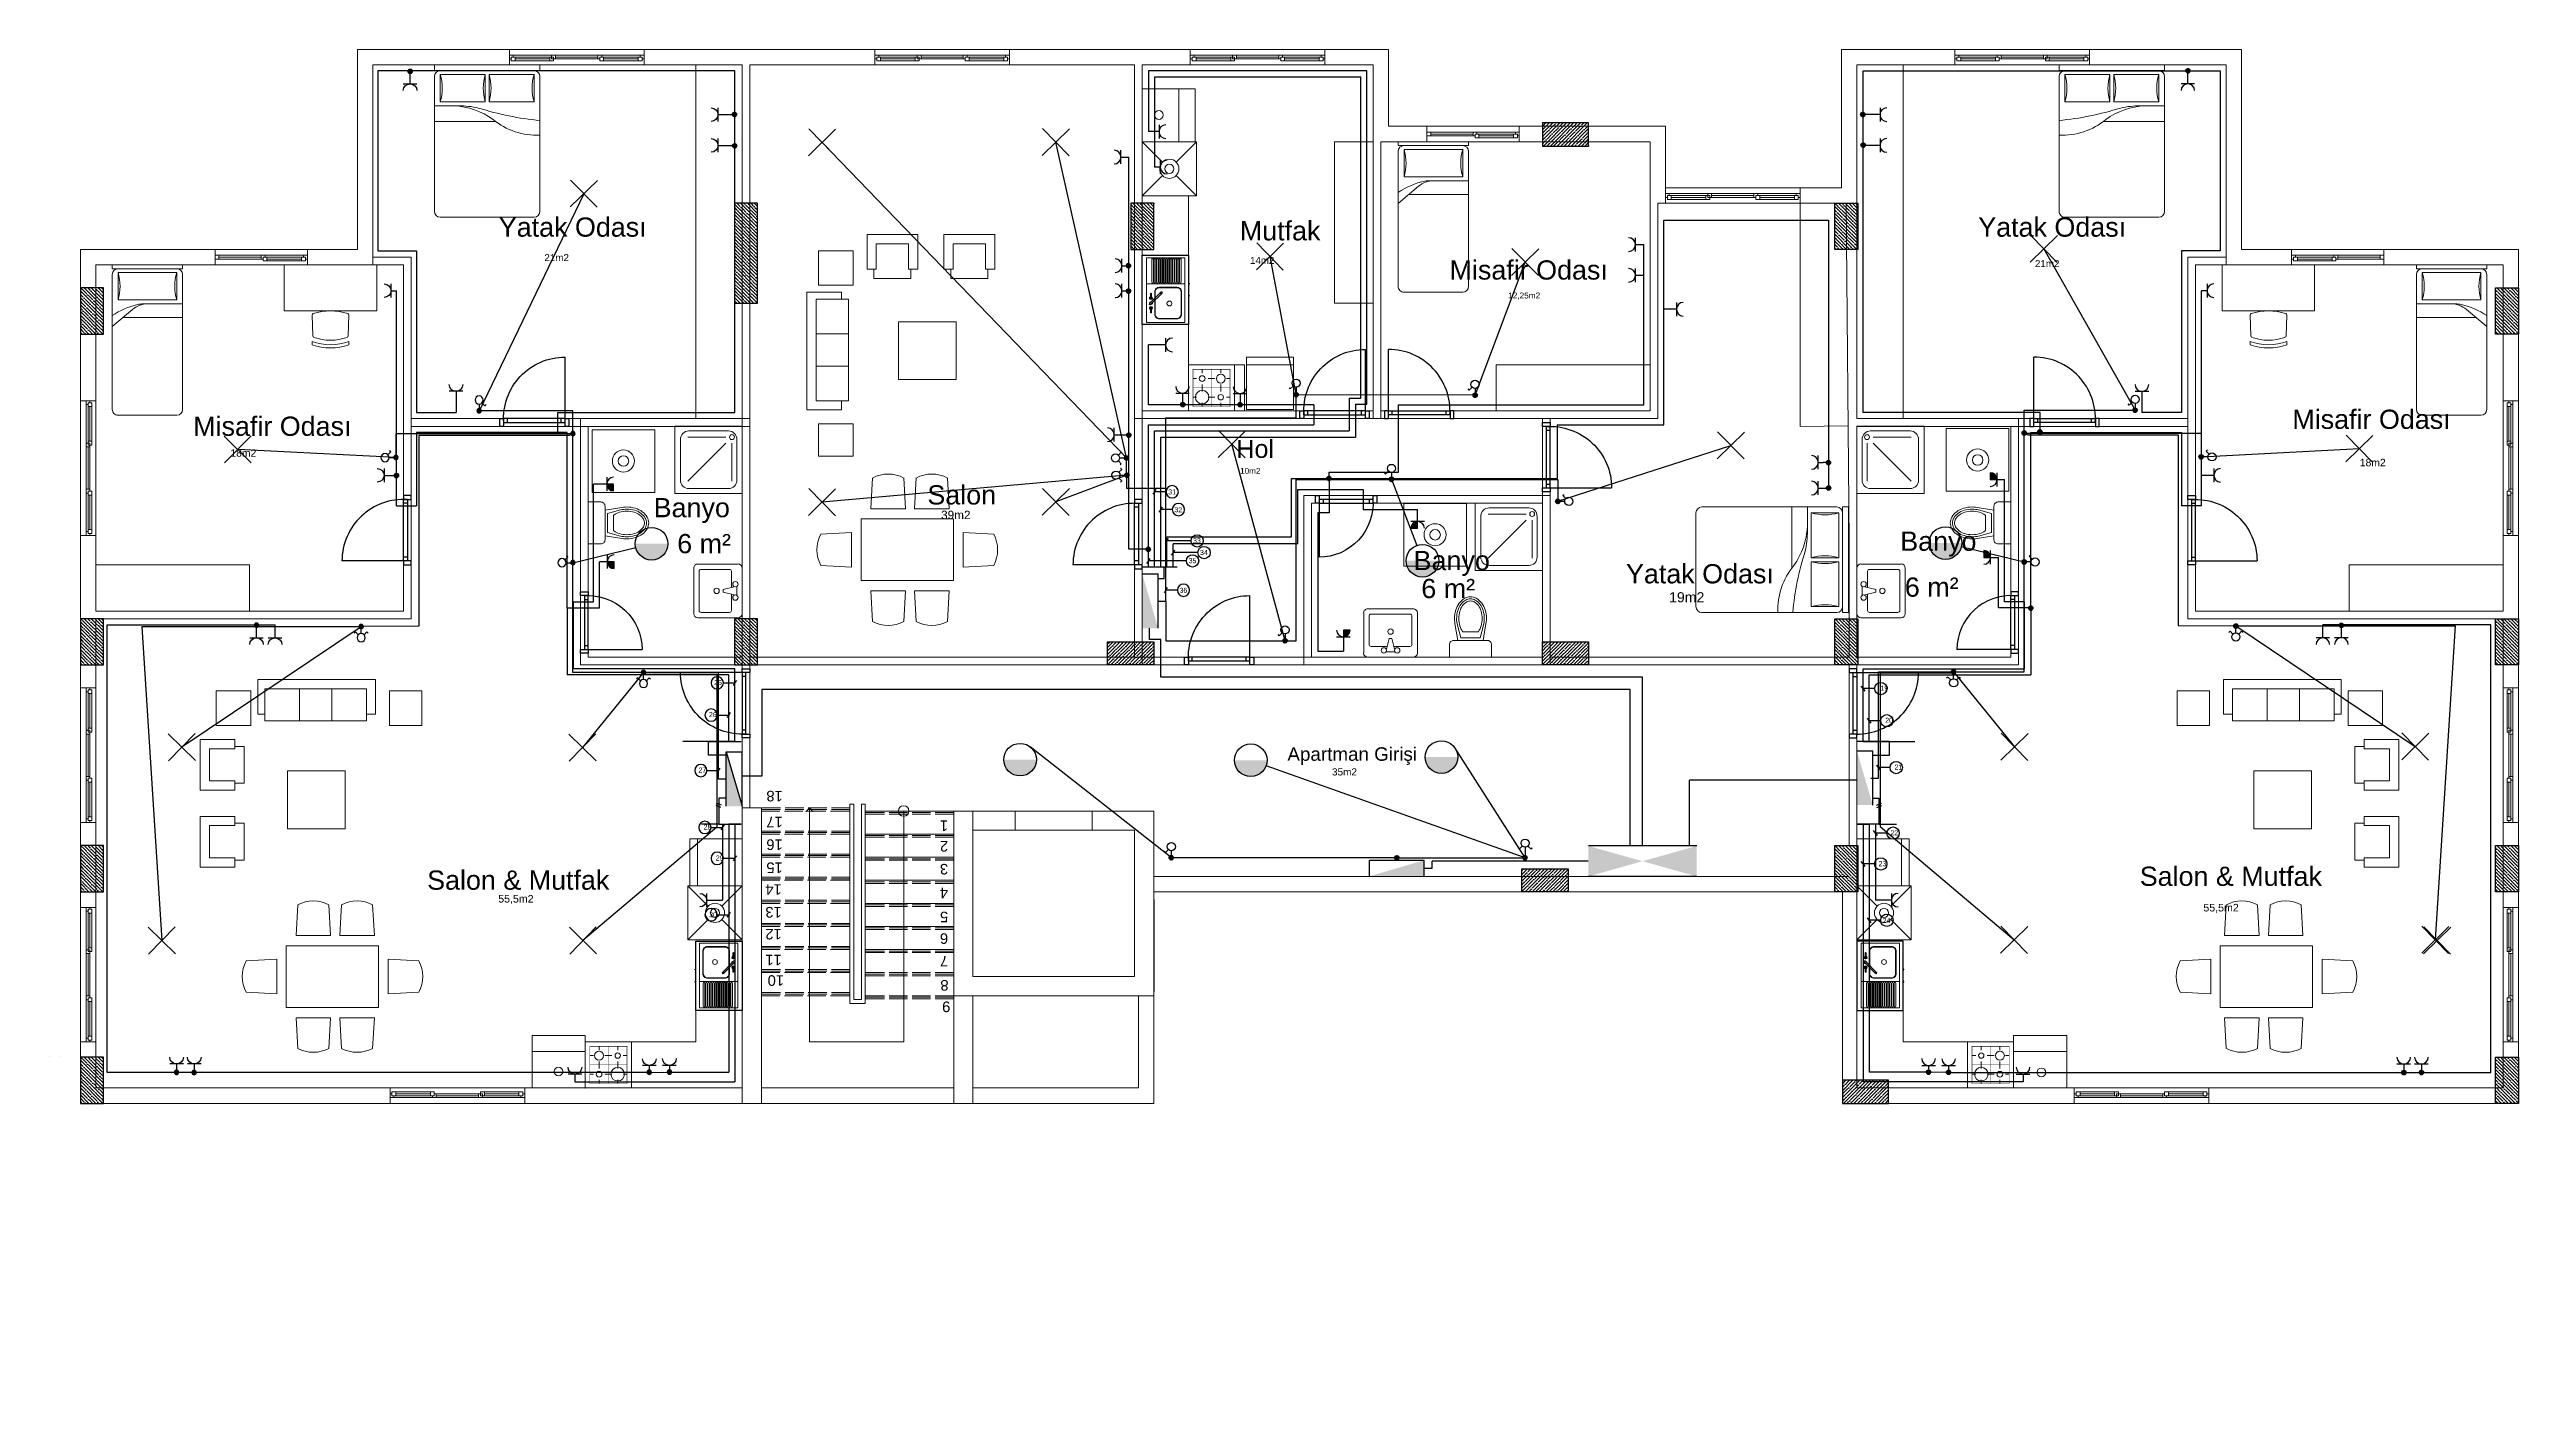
# Model space of a CAD drawing. Header units: millimetres. Extents: x 4244 to 11072, y 2695 to 6443.
# Drawn here: x 6819 to 8424, y 2695 to 3577 of the extents above; entities that cross this region are included whole.
import ezdxf
from ezdxf.enums import TextEntityAlignment as Align

# ---------------------------------------------------------------- set-up
doc = ezdxf.new("R2010")
doc.units = ezdxf.units.MM
for name, pattern in [('ACAD_ISO02W100', [15, 12, -3]), ('ACAD_ISO03W100', [30, 12, -18]), ('ACAD_ISO07W100', [3, 0, -3])]:
    doc.linetypes.add(name, pattern=pattern)
for name, color, linetype in [('Anahat', 100, 'Continuous'), ('Aydınlatma', 130, 'Continuous'), ('KULP', 3, 'Continuous'), ('LINYE', 220, 'Continuous'), ('MIMARI', 7, 'Continuous'), ('Priz Hat', 10, 'Continuous'), ('SEMBOL', 7, 'Continuous'), ('TEZGAH', 7, 'Continuous')]:
    doc.layers.add(name, color=color, linetype=linetype)
for name, color, linetype, lineweight in [('duvar', 30, 'Continuous', 20), ('kolon', 50, 'Continuous', 30), ('pencere', 241, 'Continuous', 15), ('TEFRIS', 252, 'Continuous', 15)]:
    doc.layers.add(name, color=color, linetype=linetype, lineweight=lineweight)
doc.styles.add('ATT', font='romans.shx')
doc.styles.get("Standard").update_dxf_attribs({"font": 'arial.ttf'})

msp = doc.modelspace()

# ---------------------------------------------------------------- texts
at = {"color": 0, "lineweight": 20, "char_height": 12.5}
for s, width, heights, insert, attachment_point in [('Yatak Odası', 109.77457, [0], (7111.407, 3467.59), 1), ('Mutfak', 109.77457, [0], (7592.931, 3465.194), 1), ('Yatak Odası', 109.77457, [0], (8072.764, 3467.59), 1), ('Misafir Odası', 109.77457, [0], (7729.229, 3439.724), 1), ('Misafir Odası', 109.77457, [0], (6912.845, 3338.168), 1), ('Misafir Odası', 109.77457, [0], (8276.873, 3342.681), 1), ('Salon', 199.88403, [69.445], (7434.568, 3293.548), 3), ('Banyo', 109.77457, [0], (7261.571, 3285.266), 3), ('6 m²', 109.77457, [0], (7227.36, 3261.877), 1), ('Banyo', 109.77457, [0], (8071.595, 3263.463), 3), ('Banyo', 109.77457, [0], (7755.377, 3250.879), 3), ('Yatak Odası', 109.77457, [0], (7843.87, 3242.282), 1), ('6 m²', 109.77457, [0], (7745.786, 3232.705), 3), ('6 m²', 109.77457, [0], (8059.987, 3233.628), 3), ('Salon & Mutfak', 319.74391, [57.385], (7183.264, 3030.51), 9), ('Salon & Mutfak', 319.74391, [57.385], (8296.096, 3033.014), 9)]:
    msp.add_mtext_dynamic_manual_height_columns(s, width=width, gutter_width=6.25, heights=heights, dxfattribs=dict(at, insert=insert, attachment_point=attachment_point))
at = {"attachment_point": 1}
for s, width, gutter_width, insert, char_height in [('21m2', 21.64353, 22.87, (7141.026, 3443.768), 4.5739), ('14m2', 31.04128, 22.547, (7599.612, 3441.955), 4.5093), ('21m2', 21.64353, 22.87, (8109.568, 3439.901), 4.5739), ('12,25m2', 18.33187, 19.162, (7767.319, 3418.786), 3.8323), ('Hol', 68.12449, 58.574, (7590.617, 3323.064), 11.7148), ('18m2', 18.93533, 24.101, (6937.006, 3316.932), 4.8202), ('18m2', 18.93533, 24.101, (8320.705, 3310.732), 4.8202), ('10m2', 15.42497, 19.048, (7593.093, 3304.823), 3.8095), ('39m2', 44.35414, 27.326, (7398.828, 3277.006), 5.4652), ('19m2', 37.33343, 32.805, (7871.86, 3224.057), 6.561), ('Apartman Girişi', 230.88881, 43.765, (7623.851, 3123.234), 8.75293), ('35m2', 23.39446, 23.245, (7652.825, 3109.6), 4.6489), ('55,5m2', 43.05156, 24.675, (7111.037, 3027.28), 4.935), ('55,5m2', 43.05156, 24.675, (8219.048, 3021.488), 4.935)]:
    msp.add_mtext_dynamic_manual_height_columns(s, width=width, gutter_width=gutter_width, heights=[0], dxfattribs=dict(at, insert=insert, char_height=char_height))
at = {"color": 0, "lineweight": 20, "char_height": 6.87, "attachment_point": 9, "rotation": 180}
for s, insert in [('18', (7285.272, 3095.043)), ('17', (7285.272, 3078.114)), ('1', (7398.083, 3075.701)), ('16', (7285.272, 3063.492)), ('2', (7398.083, 3062.367)), ('14', (7284.66, 3034.263)), ('15', (7285.272, 3048.495)), ('3', (7398.083, 3047.574)), ('13', (7284.66, 3019.575)), ('4', (7398.083, 3032.053)), ('5', (7398.083, 3016.532)), ('12', (7284.66, 3005.252)), ('6', (7398.083, 3002.467)), ('11', (7284.66, 2988.455)), ('7', (7398.101, 2987.696)), ('10', (7286.105, 2975.198)), ('8', (7398.344, 2972.046)), ('9', (7399.519, 2958.12))]:
    msp.add_mtext_dynamic_manual_height_columns(s, width=170.55726, gutter_width=34.35, heights=[0], dxfattribs=dict(at, insert=insert))
at = {"layer": 'LINYE'}
for s, p in [('31', (7546.433, 3287.588)), ('32', (7550.433, 3275.998)), ('33', (7562.539, 3255.908)), ('35', (7559.671, 3242.903)), ('34', (7567.076, 3248.254)), ('36', (7553.741, 3223.634)), ('25', (7251.321, 3163.692)), ('19', (8009.24, 3160.016)), ('26', (7247.994, 3142.874)), ('20', (8012.334, 3139.198)), ('27', (7241.166, 3106.835)), ('21', (8018.355, 3108.761)), ('28', (7244.537, 3069.759)), ('22', (8015.701, 3066.084)), ('29', (7252.406, 3049.663)), ('23', (8007.977, 3045.987)), ('30', (7248.083, 3012.83)), ('24', (8010.659, 3009.01))]:
    msp.add_text(s, height=3.2526, dxfattribs=at).set_placement(p)

# ---------------------------------------------------------------- blocks, each defined once
blk = doc.blocks.new('90kapı')
blk.add_line((243145.1, 70889.4), (243145.1, 70969.4))
for points in [[(243145.1, 70879.4), (243145.1, 70889.4), (243140.1, 70889.4), (243140.1, 70879.4)], [(243225.1, 70879.4), (243230.1, 70879.4), (243230.1, 70889.4), (243225.1, 70889.4)]]:
    blk.add_lwpolyline(points, close=True)
for points in [[(243145.1, 70889.4), (243225.1, 70889.4), (243225.1, 70884.4), (243220.1, 70884.4), (243220.1, 70889.4)], [(243150.1, 70884.4), (243150.1, 70889.4)], [(243220.1, 70884.4), (243145.1, 70884.4)]]:
    blk.add_lwpolyline(points)
blk.add_arc((243145.1, 70889.4), 80, 356.4167, 90)
blk = doc.blocks.new('80kapı')
blk.add_line((243283.4, 70889.4), (243283.4, 70959.4))
for points in [[(243283.4, 70879.4), (243283.4, 70889.4), (243278.4, 70889.4), (243278.4, 70879.4)], [(243353.4, 70879.4), (243358.4, 70879.4), (243358.4, 70889.4), (243353.4, 70889.4)]]:
    blk.add_lwpolyline(points, close=True)
for points in [[(243283.4, 70889.4), (243353.4, 70889.4), (243353.4, 70884.4), (243348.4, 70884.4), (243348.4, 70889.4)], [(243288.4, 70884.4), (243288.4, 70889.4)], [(243348.4, 70884.4), (243283.4, 70884.4)]]:
    blk.add_lwpolyline(points)
blk.add_arc((243283.4, 70889.4), 70, 355.904, 90)
blk = doc.blocks.new('12PBED01')
at = {"color": 0, "linetype": 'ByBlock'}
for p, q in [((0, 0), (0, 36)), ((2, 36), (0, 36)), ((2, 0), (2, 36)), ((18, 33), (4, 33)), ((4, 33), (4, 3)), ((5, 36), (74, 36)), ((18, 3), (18, 33)), ((20, 36), (20, 15.78474)), ((27, 36), (27, 5.5)), ((77, 33), (77, 3)), ((2, 0), (0, 0)), ((4, 3), (18, 3)), ((74, 0), (5, 0)), ((31.609761, 0), (22.821743, 10.433915))]:
    blk.add_line(p, q, dxfattribs=at)
for centre, radius, start, end in [((5, 33), 3, 90, 180), ((11, 57), 25, 253.739795, 286.260205), ((74, 33), 3, 0, 90), ((32, 18.164349), 12, 180, 220.10593), ((32, 15.78474), 12, 180, 193.392796), ((59.913793, 22.431034), 40.69413, 193.392796, 213.450102), ((5, 3), 3, 180, 270), ((11, -21), 25, 73.739795, 106.260205), ((74, 3), 3, 270, 0)]:
    blk.add_arc(centre, radius, start, end, dxfattribs=at)
at = {"color": 0, "linetype": 'ByBlock', "style": 'ATT'}
for tag, flags, p in [('ITEM', 3, (48.5, 22)), ('ROOM_NUMBER', 1, (48.5, 7.5))]:
    blk.add_attdef(tag, text='', height=6, dxfattribs=dict(at, flags=flags)).set_placement(p, align=Align.CENTER)
blk = doc.blocks.new('12PBED03')
at = {"color": 0, "linetype": 'ByBlock'}
for p, q in [((3, 54), (0, 54)), ((0, 0), (0, 54)), ((3, 0), (3, 54)), ((19, 51), (5, 51)), ((5, 51), (5, 28)), ((6, 54), (75, 54)), ((19, 28), (19, 51)), ((21, 41.758136), (21, 54)), ((29, 23), (29, 54)), ((78, 51), (78, 3)), ((5, 28), (19, 28)), ((5, 26), (5, 3)), ((19, 26), (5, 26)), ((19, 3), (19, 26)), ((3, 0), (0, 0)), ((5, 3), (19, 3)), ((75, 0), (6, 0))]:
    blk.add_line(p, q, dxfattribs=at)
for centre, radius, start, end in [((6, 51), 3, 90, 180), ((12, 75), 25, 253.739795, 286.260205), ((75, 51), 3, 0, 90), ((69.004289, 41.742518), 48.004291, 179.981359, 192.466744), ((57.725806, 45.629032), 36.761918, 182.539782, 216.040311), ((12, 4), 25, 73.739795, 106.260205), ((12, 50), 25, 253.739795, 286.260205), ((-120.191801, -13.95004), 149.36804, 5.357156, 17.666547), ((0.75, 1.5), 35.338541, 357.56726, 39.546081), ((6, 3), 3, 180, 270), ((12, -21), 25, 73.739795, 106.260205), ((75, 3), 3, 270, 0)]:
    blk.add_arc(centre, radius, start, end, dxfattribs=at)
at = {"color": 0, "linetype": 'ByBlock', "style": 'ATT'}
for tag, flags, p in [('ITEM', 3, (50, 33)), ('ROOM_NUMBER', 1, (50, 18.5))]:
    blk.add_attdef(tag, text='', height=6, dxfattribs=dict(at, flags=flags)).set_placement(p, align=Align.CENTER)
blk = doc.blocks.new('lav')
at = {"layer": 'TEFRIS'}
for p, q in [((2752.7, 4644.6), (2752.7, 4585.2)), ((2810.3, 4649.8), (2758, 4649.8)), ((2766.7, 4619.3), (2766.7, 4640.2)), ((2769.3, 4642.8), (2806, 4642.8)), ((2808.6, 4640.2), (2808.6, 4589.6)), ((2815.6, 4585.2), (2815.6, 4644.6)), ((2759.7, 4609.7), (2759.7, 4620.2)), ((2777.2, 4616.7), (2763.2, 4620.2)), ((2763.2, 4609.7), (2777.2, 4613.2)), ((2766.7, 4589.6), (2766.7, 4610.6)), ((2777.2, 4613.2), (2777.2, 4616.7)), ((2758, 4580), (2810.3, 4580)), ((2806, 4587), (2769.3, 4587))]:
    blk.add_line(p, q, dxfattribs=at)
for centre in [(2761.5, 4623.6), (2761.5, 4606.2), (2785.9, 4614.9)]:
    blk.add_circle(centre, 3.49, dxfattribs=at)
for centre, radius, start, end in [((2758, 4644.6), 5.24, 90, 180), ((2769.3, 4640.2), 2.62, 90, 180), ((2806, 4640.2), 2.62, 0, 90), ((2810.3, 4644.6), 5.24, 0, 90), ((2769.3, 4589.6), 2.62, 180, 270), ((2806, 4589.6), 2.62, 270, 0), ((2758, 4585.2), 5.24, 180, 270), ((2810.3, 4585.2), 5.24, 270, 0)]:
    blk.add_arc(centre, radius, start, end, dxfattribs=at)
blk = doc.blocks.new('duşak')
at = {"layer": 'TEFRIS'}
for p, q in [((1279.4, 4784.1), (1328.9, 4784.1)), ((1279.4, 4726.8), (1328.9, 4776.1)), ((1336.8, 4776.1), (1336.8, 4726.8))]:
    blk.add_line(p, q, dxfattribs=at)
blk.add_lwpolyline([(1350, 4798.1), (1350, 4710.8), (1262.7, 4710.8), (1262.7, 4798.1)], close=True, dxfattribs=at)
blk.add_lwpolyline([(1269.9, 4781.1), (1269.9, 4728.1, 0.414214), (1280.8, 4717.2), (1332.3, 4717.2, 0.414214), (1343.2, 4728.1), (1343.2, 4781.1, 0.414214), (1332.3, 4792.1), (1280.8, 4792.1, 0.414214)], format="xyb", close=True, dxfattribs=at)
blk.add_circle((1336.8, 4784.1), 3.19, dxfattribs=at)
blk = doc.blocks.new('klo')
at = {"layer": 'TEFRIS'}
blk.add_line((2781.8, 4733.8), (2781.8, 4758.7), dxfattribs=at)
for points in [[(2785, 4762.8), (2765.6, 4766, 0.058264), (2756.7, 4767, 0.073614), (2745.5, 4765.3, 0.084488), (2736.6, 4760.9, 0.106412), (2730.3, 4753.8, 0.129635), (2728.3, 4746.3, 0.129635), (2730.3, 4738.7, 0.106412), (2736.6, 4731.6, 0.084488), (2745.5, 4727.2, 0.073614), (2756.7, 4725.5, 0.058264), (2765.6, 4726.6), (2785, 4729.8)], [(2781.8, 4758.7), (2765.1, 4763.3, 0.05892), (2756.7, 4764.3, 0.073614), (2746.3, 4762.7, 0.084488), (2738.2, 4758.7, 0.106412), (2732.7, 4752.5, 0.129635), (2731, 4746.3, 0.129635), (2732.7, 4740, 0.106412), (2738.2, 4733.8, 0.084488), (2746.3, 4729.8, 0.073614), (2756.7, 4728.3, 0.05892), (2765.1, 4729.3), (2781.8, 4733.8)]]:
    blk.add_lwpolyline(points, format="xyb", dxfattribs=at)
for points in [[(2756.7, 4731, 0.073614), (2766.3, 4732.4, 0.084488), (2773.5, 4736, 0.011368), (2774.1, 4736.5), (2774.1, 4756, 0.011368), (2773.5, 4756.5, 0.084488), (2766.3, 4760.1, 0.073614), (2756.7, 4761.5, 0.073614), (2747.1, 4760.1, 0.084488), (2739.8, 4756.5, 0.106412), (2735.1, 4751.2, 0.129635), (2733.8, 4746.3, 0.129635), (2735.1, 4741.4, 0.106412), (2739.8, 4736, 0.084488), (2747.1, 4732.4, 0.073614)], [(2790.5, 4773.5), (2806.9, 4773.5), (2806.9, 4719), (2790.5, 4719, -0.414214), (2785, 4724.5), (2785, 4768.1, -0.414214)]]:
    blk.add_lwpolyline(points, format="xyb", close=True, dxfattribs=at)
blk = doc.blocks.new('ARF17')
for p, q in [((0.059, 0.421), (0.107, 0.421)), ((0.179, 0.541), (0.179, 0.493)), ((0.179, 0.255), (0.179, 0.345)), ((0.345, 0.421), (0.255, 0.421)), ((0.421, 0.541), (0.421, 0.493)), ((0.421, 0.255), (0.421, 0.345)), ((0.493, 0.421), (0.541, 0.421)), ((0.059, 0.179), (0.107, 0.179)), ((0.179, 0.107), (0.179, 0.059)), ((0.345, 0.179), (0.255, 0.179)), ((0.421, 0.107), (0.421, 0.059)), ((0.493, 0.179), (0.541, 0.179))]:
    blk.add_line(p, q)
blk.add_lwpolyline([(0, 0.6), (0, 0), (0.6, 0), (0.6, 0.6)], close=True)
at = {"const_width": 0.006}
blk.add_lwpolyline([(0.059, 0.541), (0.059, 0.059), (0.541, 0.059), (0.541, 0.541)], close=True, dxfattribs=at)
at = {"const_width": 0.005}
for points in [[(0.3, 0.541), (0.3, 0.059)], [(0.059, 0.3), (0.541, 0.3)]]:
    blk.add_lwpolyline(points, dxfattribs=at)
for centre, radius in [((0.179, 0.421), 0.0879), ((0.421, 0.421), 0.0352), ((0.179, 0.179), 0.0373), ((0.421, 0.179), 0.058)]:
    blk.add_circle(centre, radius)
blk = doc.blocks.new('AR365L')
blk.add_line((0, 0.1), (0.61, 0.1))
blk.add_lwpolyline([(0, 0), (0, 0.68), (0.61, 0.68), (0.61, 0)], close=True)
blk = doc.blocks.new('KLM21SAG')
blk.add_lwpolyline([(0.9, -0.6), (0.9, 0), (0, 0), (0, -0.6)], close=True)
at = {"layer": 'KULP'}
for points in [[(0.365, -0.6), (0.365, -0.61), (0.375, -0.61), (0.375, -0.6)], [(0.525, -0.6), (0.525, -0.61), (0.535, -0.61), (0.535, -0.6)]]:
    blk.add_lwpolyline(points, dxfattribs=at)
at = {"layer": 'TEFRIS'}
blk.add_line((0.373, -0.555), (0.373, -0.055), dxfattribs=at)
blk.add_lwpolyline([(0.033, -0.055), (0.033, -0.555), (0.873, -0.555), (0.873, -0.055)], close=True, dxfattribs=at)
for points in [[(0.053, -0.125), (0.353, -0.125, -1), (0.353, -0.145), (0.053, -0.145, -1), (0.053, -0.125)], [(0.053, -0.155), (0.353, -0.155, -1), (0.353, -0.175), (0.053, -0.175, -1), (0.053, -0.155)], [(0.053, -0.185), (0.353, -0.185, -1), (0.353, -0.205), (0.053, -0.205, -1), (0.053, -0.185)], [(0.053, -0.215), (0.353, -0.215, -1), (0.353, -0.235), (0.053, -0.235, -1), (0.053, -0.215)], [(0.053, -0.245), (0.353, -0.245, -1), (0.353, -0.265), (0.053, -0.265, -1), (0.053, -0.245)], [(0.053, -0.275), (0.353, -0.275, -1), (0.353, -0.295), (0.053, -0.295, -1), (0.053, -0.275)], [(0.053, -0.305), (0.353, -0.305, -1), (0.353, -0.325), (0.053, -0.325, -1), (0.053, -0.305)], [(0.053, -0.335), (0.353, -0.335, -1), (0.353, -0.355), (0.053, -0.355, -1), (0.053, -0.335)], [(0.053, -0.365), (0.353, -0.365, -1), (0.353, -0.385), (0.053, -0.385, -1), (0.053, -0.365)], [(0.053, -0.395), (0.353, -0.395, -1), (0.353, -0.415), (0.053, -0.415, -1), (0.053, -0.395)], [(0.053, -0.425), (0.353, -0.425, -1), (0.353, -0.445), (0.053, -0.445, -1), (0.053, -0.425)], [(0.053, -0.455), (0.353, -0.455, -1), (0.353, -0.475), (0.053, -0.475, -1), (0.053, -0.455)], [(0.053, -0.485), (0.353, -0.485, -1), (0.353, -0.505), (0.053, -0.505, -1), (0.053, -0.485)]]:
    blk.add_lwpolyline(points, format="xyb", dxfattribs=at)
for points in [[(0.417, -0.223), (0.417, -0.45, 0.414214), (0.477, -0.51), (0.769, -0.51, 0.414214), (0.829, -0.45), (0.829, -0.223, 0.414214), (0.769, -0.163), (0.477, -0.163, 0.414214)], [(0.423, -0.223), (0.423, -0.45, 0.414214), (0.477, -0.504), (0.769, -0.504, 0.414214), (0.823, -0.45), (0.823, -0.223, 0.414214), (0.769, -0.169), (0.477, -0.169, 0.414214)], [(0.479, -0.243), (0.63, -0.093, -1), (0.643, -0.106), (0.493, -0.257, -1)], [(0.502, -0.107), (0.57, -0.107, -0.563183), (0.57, -0.119), (0.502, -0.119, -1)], [(0.744, -0.107), (0.675, -0.107, 0.563183), (0.675, -0.119), (0.744, -0.119, 1)]]:
    blk.add_lwpolyline(points, format="xyb", close=True, dxfattribs=at)
for centre, radius in [((0.496, -0.24), 0.00635), ((0.628, -0.353), 0.0317)]:
    blk.add_circle(centre, radius, dxfattribs=at)
for centre, start, end in [((0.559, -0.113), 199.4712, 160.5288), ((0.623, -0.113), 75, 195), ((0.623, -0.113), 255, 15), ((0.687, -0.113), 19.4712, 340.5288)]:
    blk.add_arc(centre, 0.0191, start, end, dxfattribs=at)
at = {"layer": 'TEZGAH'}
blk.add_lwpolyline([(0, 0), (0, -0.6), (0.9, -0.6), (0.9, 0)], close=True, dxfattribs=at)
blk = doc.blocks.new('desk-10')
at = {"color": 0, "linetype": 'ByBlock'}
for p, q in [((0, 0.6), (-1.2, 0.6)), ((-1.2, 0.6), (-1.2, 0)), ((0, 0), (0, 0.6)), ((-1.2, 0), (0, 0)), ((-0.839, -0.055), (-0.828, -0.325)), ((-0.361, -0.055), (-0.372, -0.325)), ((-0.84, -0.398), (-0.84, -0.44)), ((-0.36, -0.44), (-0.36, -0.398))]:
    blk.add_line(p, q, dxfattribs=at)
for centre, radius, start, end in [((-0.6, -0.74), 0.74, 72.2612, 107.7388), ((-0.819, -0.054), 0.02, 107.7388, 182.465), ((-0.381, -0.054), 0.02, 357.535, 72.2612), ((-0.6, 0.26), 0.7, 249.949, 290.051), ((-0.6, 0.26), 0.74, 251.0754, 288.9246), ((-0.808, -0.324), 0.02, 182.465, 250.4227), ((-0.6, 0.26), 0.64, 250.4227, 289.5773), ((-0.392, -0.324), 0.02, 289.5773, 357.535)]:
    blk.add_arc(centre, radius, start, end, dxfattribs=at)
blk = doc.blocks.new('table-11')
at = {"color": 0, "linetype": 'ByBlock'}
for p, q in [((-1.122, 0.533), (-1.144, 0.134)), ((-0.716, 0.533), (-0.694, 0.134)), ((-0.554, 0.533), (-0.576, 0.134)), ((-0.148, 0.533), (-0.126, 0.134)), ((0, 0), (-1.2, 0)), ((-1.2, -0.8), (-1.2, 0)), ((-1.144, 0.134), (-0.694, 0.134)), ((-0.576, 0.134), (-0.126, 0.134)), ((0, -0.8), (0, 0)), ((-1.723, -0.197), (-1.324, -0.175)), ((-1.324, -0.625), (-1.324, -0.175)), ((0.523, -0.197), (0.124, -0.175)), ((0.124, -0.625), (0.124, -0.175)), ((-1.723, -0.603), (-1.324, -0.625)), ((0.523, -0.603), (0.124, -0.625)), ((0, -0.8), (-1.2, -0.8)), ((-1.144, -0.934), (-0.694, -0.934)), ((-1.122, -1.333), (-1.144, -0.934)), ((-0.716, -1.333), (-0.694, -0.934)), ((-0.576, -0.934), (-0.126, -0.934)), ((-0.554, -1.333), (-0.576, -0.934)), ((-0.148, -1.333), (-0.126, -0.934))]:
    blk.add_line(p, q, dxfattribs=at)
for centre, start, end in [((-0.919, 0.159), 61.4891, 118.5109), ((-0.351, 0.159), 61.4891, 118.5109), ((-1.349, -0.4), 151.4891, 208.5109), ((0.149, -0.4), 331.4891, 28.5109), ((-0.919, -0.959), 241.4891, 298.5109), ((-0.351, -0.959), 241.4891, 298.5109)]:
    blk.add_arc(centre, 0.425, start, end, dxfattribs=at)
blk = doc.blocks.new('ARM')
at = {"layer": 'SEMBOL', "color": 2}
for p, q in [((17.5, 0), (-17.5, 0)), ((0, 17.5), (0, -17.5))]:
    blk.add_line(p, q, dxfattribs=at)
blk = doc.blocks.new('Priz Toprakli')
at = {"layer": 'SEMBOL', "linetype": 'ByBlock'}
blk.add_line((17.7, 0), (-17.7, 0), dxfattribs=at)
at = {"layer": 'SEMBOL', "color": 1, "ltscale": 10}
blk.add_line((0, 0), (0, 12.6), dxfattribs=at)
at = {"layer": 'SEMBOL', "linetype": 'ByBlock'}
blk.add_arc((0, -17.6), 17.7, 0, 180, dxfattribs=at)
blk = doc.blocks.new('Buat')
at = {"layer": 'SEMBOL'}
for p, q in [((5466.8, 3080.7), (5467.7, 3080.7)), ((5465.8, 3079.5), (5468.6, 3079.5)), ((5465.8, 3079.5), (5468.6, 3079.5)), ((5465.8, 3079.4), (5468.6, 3079.4)), ((5465.8, 3079.3), (5468.6, 3079.3)), ((5465.8, 3079.2), (5468.6, 3079.2)), ((5465.8, 3079.1), (5468.6, 3079.1)), ((5465.9, 3079.9), (5468.5, 3079.9)), ((5465.9, 3079.8), (5468.6, 3079.8)), ((5465.9, 3079.7), (5468.6, 3079.7)), ((5465.9, 3079.6), (5468.6, 3079.6)), ((5465.9, 3079), (5468.6, 3079)), ((5465.9, 3078.9), (5468.6, 3078.9)), ((5465.9, 3078.8), (5468.6, 3078.8)), ((5466, 3080.1), (5468.4, 3080.1)), ((5466, 3080), (5468.5, 3080)), ((5466, 3078.7), (5468.5, 3078.7)), ((5466, 3078.7), (5468.5, 3078.7)), ((5466.1, 3080.2), (5468.4, 3080.2)), ((5466.1, 3080.2), (5468.3, 3080.2)), ((5466.1, 3078.6), (5468.4, 3078.6)), ((5466.1, 3078.5), (5468.4, 3078.5)), ((5466.2, 3080.3), (5468.2, 3080.3)), ((5466.2, 3078.4), (5468.3, 3078.4)), ((5466.3, 3080.4), (5468.1, 3080.4)), ((5466.3, 3078.3), (5468.2, 3078.3)), ((5466.4, 3080.5), (5468, 3080.5)), ((5466.4, 3078.2), (5468.1, 3078.2)), ((5466.5, 3078.1), (5468, 3078.1)), ((5466.6, 3080.6), (5467.9, 3080.6)), ((5466.7, 3078), (5467.8, 3078)), ((5467, 3078), (5467.5, 3078))]:
    blk.add_line(p, q, dxfattribs=at)
blk.add_circle((5467.2, 3079.3), 1.41, dxfattribs=at)
blk = doc.blocks.new('etanş')
at = {"layer": 'MIMARI', "linetype": 'ACAD_ISO03W100', "ltscale": 10}
blk.add_hatch(color=256, dxfattribs=at).paths.add_polyline_path([(5406.7, 5512.8), (5406, 5512.8, 0.402331), (5389, 5495.1), (5406.7, 5495.1)])
for p, q in [((5389, 5495.1), (5406.7, 5495.1)), ((5406.7, 5495.1), (5406.7, 5512.7))]:
    blk.add_line(p, q, dxfattribs=at)
at = {"layer": 'SEMBOL', "color": 1, "ltscale": 10}
blk.add_line((5406.7, 5512.8), (5406.7, 5525.3), dxfattribs=at)
at = {"layer": 'SEMBOL', "linetype": 'ByBlock'}
blk.add_line((5424.4, 5512.8), (5389, 5512.8), dxfattribs=at)
blk.add_arc((5406.7, 5495.1), 17.7, 0, 180, dxfattribs=at)
blk = doc.blocks.new('Adi Anahtar')
at = {"layer": 'MIMARI', "linetype": 'ACAD_ISO03W100', "ltscale": 10}
blk.add_line((0, 10.6), (0, 28.4), dxfattribs=at)
at = {"layer": 'SEMBOL'}
for p, q in [((7.5, 7.5), (15, 15)), ((15, 15), (18, 12))]:
    blk.add_line(p, q, dxfattribs=at)
blk.add_circle((0, 0), 10.6, dxfattribs=at)
blk = doc.blocks.new('Komitator')
at = {"layer": 'MIMARI', "linetype": 'ACAD_ISO03W100', "ltscale": 10}
blk.add_line((0, 10.6), (0, 28.4), dxfattribs=at)
at = {"layer": 'SEMBOL'}
for p, q in [((-15, 15), (-18, 12)), ((-7.5, 7.5), (-15, 15)), ((7.5, 7.5), (15, 15)), ((15, 15), (18, 12))]:
    blk.add_line(p, q, dxfattribs=at)
blk.add_circle((0, 0), 10.6, dxfattribs=at)
blk = doc.blocks.new('boatt')
at = {"layer": 'SEMBOL'}
for p, q in [((-1.4, 0.4), (1.4, 0.4)), ((-1.4, 0.4), (1.4, 0.4)), ((-1.4, 0.3), (1.4, 0.3)), ((-1.4, 0.2), (1.4, 0.2)), ((-1.4, 0.1), (1.4, 0.1)), ((-1.4, 0), (1.4, 0)), ((-1.3, 0.7), (1.3, 0.7)), ((-1.3, 0.6), (1.3, 0.6)), ((-1.3, 0.5), (1.3, 0.5)), ((-1.2, 0.9), (1.2, 0.9)), ((-1.2, 0.8), (1.2, 0.8)), ((-1.1, 1), (1.1, 1)), ((-1, 1.1), (1, 1.1)), ((-0.9, 1.1), (0.9, 1.1)), ((-0.8, 1.2), (0.8, 1.2)), ((-0.6, 1.3), (0.6, 1.3)), ((-0.4, 1.4), (0.4, 1.4)), ((-1.4, -0.1), (1.4, -0.1)), ((-1.4, -0.2), (1.4, -0.2)), ((-1.4, -0.3), (1.4, -0.3)), ((-1.3, -0.4), (1.3, -0.4)), ((-1.3, -0.4), (1.3, -0.4)), ((-1.3, -0.5), (1.3, -0.5)), ((-1.2, -0.6), (1.2, -0.6)), ((-1.2, -0.7), (1.2, -0.7)), ((-1.1, -0.8), (1.1, -0.8)), ((-1, -0.9), (1, -0.9)), ((-1, -1), (1, -1)), ((-0.9, -1.1), (0.9, -1.1)), ((-0.7, -1.1), (0.7, -1.1)), ((-0.5, -1.2), (0.5, -1.2)), ((-0.2, -1.3), (0.2, -1.3))]:
    blk.add_line(p, q, dxfattribs=at)
blk.add_circle((0, 0.1), 1.41, dxfattribs=at)
blk = doc.blocks.new('Linye')
at = {"layer": 'LINYE'}
for p, q in [((0, 0), (-2.3, 3.3)), ((15, 0), (0, 0)), ((0, 0), (2.3, -3.3))]:
    blk.add_line(p, q, dxfattribs=at)
blk.add_circle((23, 0), 8, dxfattribs=at)

# ---------------------------------------------------------------- hatches: boundary and pattern name
at = {"lineweight": -3}
h = msp.add_hatch(dxfattribs=at)
h.set_pattern_fill('ANSI35', color=0, scale=0.5)
h.set_pattern_definition([(45, (-65204.0316, -9537.0527), (-2.24506403, 2.24506403), []), (45, (-65201.7866, -9537.0527), (-2.24506403, 2.24506403), [3.96875, -0.79375, 0, -0.79375])])
h.paths.add_polyline_path([(7819.526, 3529.032), (7789.526, 3529.032), (7789.526, 3514.032), (7819.526, 3514.032)])
h = msp.add_hatch(dxfattribs=at)
h.set_pattern_fill('ANSI35', color=0, scale=0.5, angle=-90)
h.set_pattern_definition([(315, (-5061.5588, 76495.388), (2.24506403, 2.24506403), []), (315, (-5061.5588, 76493.143), (2.24506403, 2.24506403), [3.96875, -0.79375, 0, -0.79375])])
h.paths.add_polyline_path([(7264.526, 3476.83), (7264.526, 3411.83), (7279.526, 3411.83), (7279.526, 3476.83)])
h = msp.add_hatch(dxfattribs=at)
h.set_pattern_fill('ANSI35', color=0, scale=0.5, angle=90)
h.set_pattern_definition([(135, (20588.1105, -69546.727), (-2.24506403, -2.24506403), []), (135, (20588.1105, -69544.482), (-2.24506403, -2.24506403), [3.96875, -0.79375, 0, -0.79375])])
h.paths.add_polyline_path([(7522.026, 3476.83), (7522.026, 3446.83), (7537.026, 3446.83), (7537.026, 3476.83)])
h = msp.add_hatch(dxfattribs=at)
h.set_pattern_fill('ANSI35', color=0, scale=0.5, angle=-90)
h.set_pattern_definition([(315, (-5071.5588, 76500.388), (2.24506403, 2.24506403), []), (315, (-5071.5588, 76498.143), (2.24506403, 2.24506403), [3.96875, -0.79375, 0, -0.79375])])
h.paths.add_polyline_path([(7994.526, 3476.83), (7994.526, 3446.83), (7979.526, 3446.83), (7979.526, 3476.83)])
h = msp.add_hatch(dxfattribs=at)
h.set_pattern_fill('ANSI35', color=0, scale=0.5, angle=-90)
h.set_pattern_definition([(315, (-4756.5588, 76445.388), (2.24506403, 2.24506403), []), (315, (-4756.5588, 76443.143), (2.24506403, 2.24506403), [3.96875, -0.79375, 0, -0.79375])])
h.paths.add_polyline_path([(6839.526, 3421.83), (6839.526, 3391.83), (6854.526, 3391.83), (6854.526, 3421.83)])
h = msp.add_hatch(dxfattribs=at)
h.set_pattern_fill('ANSI35', color=0, scale=0.5, angle=-90)
h.set_pattern_definition([(315, (-5676.3316, 76445.388), (2.24506403, 2.24506403), []), (315, (-5676.3316, 76443.143), (2.24506403, 2.24506403), [3.96875, -0.79375, 0, -0.79375])])
h.paths.add_polyline_path([(8423.89, 3421.83), (8423.89, 3391.83), (8408.89, 3391.83), (8408.89, 3421.83)])
h = msp.add_hatch(dxfattribs=at)
h.set_pattern_fill('ANSI35', color=0, scale=0.5, angle=-90)
h.set_pattern_definition([(315, (-4756.5588, 76230.388), (2.24506403, 2.24506403), []), (315, (-4756.5588, 76228.143), (2.24506403, 2.24506403), [3.96875, -0.79375, 0, -0.79375])])
h.paths.add_polyline_path([(6839.526, 3206.83), (6839.526, 3176.83), (6854.526, 3176.83), (6854.526, 3206.83)])
h = msp.add_hatch(dxfattribs=at)
h.set_pattern_fill('ANSI35', color=0, scale=0.5, angle=-90)
h.set_pattern_definition([(315, (-5061.5588, 76230.388), (2.24506403, 2.24506403), []), (315, (-5061.5588, 76228.143), (2.24506403, 2.24506403), [3.96875, -0.79375, 0, -0.79375])])
h.paths.add_polyline_path([(7264.526, 3206.83), (7264.526, 3176.83), (7279.526, 3176.83), (7279.526, 3206.83)])
h = msp.add_hatch(dxfattribs=at)
h.set_pattern_fill('ANSI35', color=0, scale=0.5, angle=-90)
h.set_pattern_definition([(315, (-5071.5588, 76230.388), (2.24506403, 2.24506403), []), (315, (-5071.5588, 76228.143), (2.24506403, 2.24506403), [3.96875, -0.79375, 0, -0.79375])])
h.paths.add_polyline_path([(7994.526, 3206.83), (7994.526, 3176.83), (7979.526, 3176.83), (7979.526, 3206.83)])
h = msp.add_hatch(dxfattribs=at)
h.set_pattern_fill('ANSI35', color=0, scale=0.5, angle=-90)
h.set_pattern_definition([(315, (-5676.3316, 76230.388), (2.24506403, 2.24506403), []), (315, (-5676.3316, 76228.143), (2.24506403, 2.24506403), [3.96875, -0.79375, 0, -0.79375])])
h.paths.add_polyline_path([(8423.89, 3206.83), (8423.89, 3176.83), (8408.89, 3176.83), (8408.89, 3206.83)])
h = msp.add_hatch(dxfattribs=at)
h.set_pattern_fill('ANSI35', color=0, scale=0.5)
h.set_pattern_definition([(45, (-65516.5316, -9874.2543), (-2.24506403, 2.24506403), []), (45, (-65514.2866, -9874.2543), (-2.24506403, 2.24506403), [3.96875, -0.79375, 0, -0.79375])])
h.paths.add_polyline_path([(7507.026, 3191.83), (7537.026, 3191.83), (7537.026, 3176.83), (7507.026, 3176.83)])
h = msp.add_hatch(dxfattribs=at)
h.set_pattern_fill('ANSI35', color=0, scale=0.5)
h.set_pattern_definition([(45, (-65234.0316, -9874.2543), (-2.24506403, 2.24506403), []), (45, (-65231.7866, -9874.2543), (-2.24506403, 2.24506403), [3.96875, -0.79375, 0, -0.79375])])
h.paths.add_polyline_path([(7789.526, 3191.83), (7819.526, 3191.83), (7819.526, 3176.83), (7789.526, 3176.83)])
h = msp.add_hatch(dxfattribs=at)
h.set_pattern_fill('ANSI35', color=0, scale=0.5, angle=-90)
h.set_pattern_definition([(315, (-4756.5588, 76082.888), (2.24506403, 2.24506403), []), (315, (-4756.5588, 76080.643), (2.24506403, 2.24506403), [3.96875, -0.79375, 0, -0.79375])])
h.paths.add_polyline_path([(6839.526, 3059.33), (6839.526, 3029.33), (6854.526, 3029.33), (6854.526, 3059.33)])
h = msp.add_hatch(dxfattribs=at)
h.set_pattern_fill('ANSI35', color=0, scale=0.5, angle=-90)
h.set_pattern_definition([(315, (-5071.5588, 76082.888), (2.24506403, 2.24506403), []), (315, (-5071.5588, 76080.643), (2.24506403, 2.24506403), [3.96875, -0.79375, 0, -0.79375])])
h.paths.add_polyline_path([(7994.526, 3059.33), (7994.526, 3029.33), (7979.526, 3029.33), (7979.526, 3059.33)])
h = msp.add_hatch(dxfattribs=at)
h.set_pattern_fill('ANSI35', color=0, scale=0.5, angle=-90)
h.set_pattern_definition([(315, (-5676.3316, 76082.888), (2.24506403, 2.24506403), []), (315, (-5676.3316, 76080.643), (2.24506403, 2.24506403), [3.96875, -0.79375, 0, -0.79375])])
h.paths.add_polyline_path([(8423.89, 3059.33), (8423.89, 3029.33), (8408.89, 3029.33), (8408.89, 3059.33)])
h = msp.add_hatch(dxfattribs=at)
h.set_pattern_fill('ANSI35', color=0, scale=0.5)
h.set_pattern_definition([(45, (-65247.3893, -10021.7543), (-2.24506403, 2.24506403), []), (45, (-65245.1442, -10021.7543), (-2.24506403, 2.24506403), [3.96875, -0.79375, 0, -0.79375])])
h.paths.add_polyline_path([(7776.168, 3044.33), (7806.168, 3044.33), (7806.168, 3029.33), (7776.168, 3029.33)])
h = msp.add_hatch(dxfattribs=at)
h.set_pattern_fill('ANSI35', color=0, scale=0.5, angle=-90)
h.set_pattern_definition([(315, (-4756.5588, 75945.388), (2.24506403, 2.24506403), []), (315, (-4756.5588, 75943.143), (2.24506403, 2.24506403), [3.96875, -0.79375, 0, -0.79375])])
h.paths.add_polyline_path([(6839.526, 2921.83), (6839.526, 2891.83), (6854.526, 2891.83), (6854.526, 2921.83)])
h = msp.add_hatch(dxfattribs=at)
h.set_pattern_fill('ANSI35', color=0, scale=0.5, angle=-90)
h.set_pattern_definition([(315, (-5676.3316, 75945.388), (2.24506403, 2.24506403), []), (315, (-5676.3316, 75943.143), (2.24506403, 2.24506403), [3.96875, -0.79375, 0, -0.79375])])
h.paths.add_polyline_path([(8423.89, 2921.83), (8423.89, 2891.83), (8408.89, 2891.83), (8408.89, 2921.83)])
h = msp.add_hatch(dxfattribs=at)
h.set_pattern_fill('ANSI35', color=0, scale=0.5)
h.set_pattern_definition([(45, (-65009.0316, -10159.2543), (-2.24506403, 2.24506403), []), (45, (-65006.7866, -10159.2543), (-2.24506403, 2.24506403), [3.96875, -0.79375, 0, -0.79375])])
h.paths.add_polyline_path([(8014.526, 2906.83), (7984.526, 2906.83), (7984.526, 2891.83), (8014.526, 2891.83)])
at = {"layer": 'Aydınlatma', "linetype": 'ACAD_ISO03W100', "ltscale": 10}
for points in [[(7221.314, 3255.526, -1), (7200.119, 3255.526)], [(7701.046, 3244.492, 1), (7722.241, 3244.492)], [(8040.851, 3256.004, 1), (8062.045, 3256.004)], [(7439.559, 3115.215, 1), (7460.754, 3115.215)], [(7589.457, 3114.851, 1), (7610.652, 3114.851)], [(7713.34, 3116.914, 1), (7734.534, 3116.914)]]:
    msp.add_hatch(color=2, dxfattribs=at).paths.add_polyline_path(points)
at = {"layer": 'SEMBOL', "ltscale": 10}
for points in [[(7529.526, 3235.944), (7529.526, 3200.62), (7539.833, 3200.62)], [(7259.201, 3120.268), (7259.201, 3084.944), (7269.509, 3084.944)], [(7993.89, 3121), (7993.89, 3085.676), (8004.198, 3085.676)], [(7677.3, 3039.462), (7712.624, 3039.462), (7712.624, 3049.769)]]:
    msp.add_hatch(color=256, dxfattribs=at).paths.add_polyline_path(points)
at = {"layer": 'SEMBOL'}
h = msp.add_hatch(color=256, dxfattribs=at)
h.paths.add_polyline_path([(7889.801, 3039.33), (7889.801, 3059.112), (7854.605, 3049.221)])
h.paths.add_polyline_path([(7819.41, 3059.112), (7819.41, 3039.33), (7854.605, 3049.221)])

# ---------------------------------------------------------------- linework, layer by layer
at = {"color": 0, "linetype": 'ACAD_ISO02W100', "lineweight": 20}
for p, q in [((7339.526, 3083.83), (7282.026, 3083.83)), ((7339.526, 3083.83), (7282.026, 3083.83)), ((7339.526, 3082.83), (7282.026, 3082.83)), ((7407.026, 3080.83), (7349.526, 3080.83)), ((7339.526, 3068.83), (7282.026, 3068.83)), ((7339.526, 3067.83), (7282.026, 3067.83)), ((7407.026, 3079.83), (7349.526, 3079.83)), ((7407.026, 3065.83), (7349.526, 3065.83)), ((7407.026, 3064.83), (7349.526, 3064.83)), ((7339.526, 3053.83), (7282.026, 3053.83)), ((7339.526, 3052.83), (7282.026, 3052.83)), ((7407.026, 3050.83), (7349.526, 3050.83)), ((7407.026, 3049.83), (7349.526, 3049.83)), ((7339.526, 3038.83), (7282.026, 3038.83)), ((7339.526, 3038.83), (7282.026, 3038.83)), ((7339.526, 3037.83), (7282.026, 3037.83)), ((7407.026, 3035.83), (7349.526, 3035.83)), ((7407.026, 3034.83), (7349.526, 3034.83)), ((7339.526, 3023.83), (7282.026, 3023.83)), ((7339.526, 3022.83), (7282.026, 3022.83)), ((7407.026, 3020.83), (7349.526, 3020.83)), ((7407.026, 3019.83), (7349.526, 3019.83)), ((7339.526, 3008.83), (7282.026, 3008.83)), ((7339.526, 3007.83), (7282.026, 3007.83)), ((7407.026, 3005.83), (7349.526, 3005.83)), ((7407.026, 3004.83), (7349.526, 3004.83)), ((7339.526, 2993.83), (7282.026, 2993.83)), ((7339.526, 2992.83), (7282.026, 2992.83)), ((7407.026, 2990.83), (7349.526, 2990.83)), ((7407.026, 2989.83), (7349.526, 2989.83)), ((7339.526, 2978.83), (7282.026, 2978.83)), ((7339.526, 2977.83), (7282.026, 2977.83)), ((7407.026, 2975.83), (7349.526, 2975.83)), ((7407.026, 2974.83), (7349.526, 2974.83)), ((7339.526, 2963.83), (7282.026, 2963.83)), ((7339.526, 2962.83), (7282.026, 2962.83)), ((7407.026, 2960.83), (7349.526, 2960.83)), ((7407.026, 2959.83), (7349.526, 2959.83))]:
    msp.add_line(p, q, dxfattribs=at)
at = {"color": 0, "lineweight": 20}
for p, q in [((7313.276, 3083.828), (7310.857, 3081.409)), ((7313.276, 3083.828), (7310.857, 3081.409)), ((7313.276, 3083.83), (7313.276, 3006.83)), ((7313.276, 3083.828), (7315.694, 3081.409)), ((7313.276, 3083.828), (7315.694, 3081.409)), ((7342.026, 2991.83), (7342.026, 3086.33)), ((7374.526, 2931.83), (7374.526, 3081.83)), ((7347.026, 3036.83), (7347.026, 2959.33)), ((7313.276, 2931.83), (7313.276, 3006.83)), ((7342.026, 2959.33), (7342.026, 2991.83)), ((7347.026, 2959.33), (7342.026, 2959.33)), ((7313.276, 2931.83), (7374.526, 2931.83))]:
    msp.add_line(p, q, dxfattribs=at)
at = {"color": 0}
msp.add_line((7537.026, 3024.33), (7537.026, 2964.33), dxfattribs=at)
at = {"color": 0, "linetype": 'ACAD_ISO07W100', "lineweight": 20}
msp.add_line((7342.026, 2959.33), (7342.026, 2961.83), dxfattribs=at)
at = {"color": 0, "linetype": 'ACAD_ISO02W100', "lineweight": 20}
for points in [[(7282.026, 3081.83), (7339.526, 3081.83)], [(7282.026, 3081.83), (7339.526, 3081.83)], [(7282.026, 3066.83), (7339.526, 3066.83)], [(7282.026, 3051.83), (7339.526, 3051.83)], [(7282.026, 3036.83), (7339.526, 3036.83)], [(7282.026, 3021.83), (7339.526, 3021.83)], [(7282.026, 3006.83), (7339.526, 3006.83)], [(7282.026, 2991.83), (7339.526, 2991.83)], [(7282.026, 2976.83), (7339.526, 2976.83)], [(7407.026, 2976.83), (7349.526, 2976.83)], [(7282.026, 2961.83), (7339.526, 2961.83)], [(7407.026, 2961.83), (7349.526, 2961.83)]]:
    msp.add_lwpolyline(points, dxfattribs=at)
at = {"color": 0, "lineweight": 20}
for points in [[(7342.026, 3086.33), (7339.526, 3086.33), (7339.526, 2959.33), (7339.526, 2956.83), (7347.026, 2956.83), (7349.526, 2956.83), (7349.526, 3086.33), (7347.026, 3086.33)], [(7347.026, 3051.83), (7347.026, 3086.33)], [(7347.026, 3036.83), (7347.026, 3084.33)], [(7407.026, 3081.83), (7349.526, 3081.83)], [(7407.026, 3021.83), (7407.026, 3081.83)], [(7407.026, 3066.83), (7349.526, 3066.83)], [(7407.026, 3051.83), (7349.526, 3051.83)], [(7407.026, 3036.83), (7349.526, 3036.83)], [(7407.026, 3021.83), (7349.526, 3021.83)], [(7407.026, 2981.83), (7407.026, 3026.83)], [(7407.026, 3006.83), (7349.526, 3006.83)], [(7407.026, 2991.83), (7349.526, 2991.83)]]:
    msp.add_lwpolyline(points, dxfattribs=at)
msp.add_circle((7374.526, 3081.83), 3.42, dxfattribs=at)
at = {"layer": 'Anahat'}
for p, q in [((7534.309, 3195.093), (7534.309, 3200.706)), ((7534.309, 3193.294), (7534.309, 3195.093)), ((7541.707, 3193.294), (7534.309, 3193.294)), ((7541.707, 3168.83), (7541.707, 3193.294)), ((7854.605, 3168.83), (7541.707, 3168.83)), ((7854.605, 3059.112), (7854.605, 3168.83)), ((7846.605, 3160.83), (7282.41, 3160.83)), ((7282.41, 3160.83), (7282.41, 3104.399)), ((7846.605, 3059.112), (7846.605, 3160.83)), ((7282.41, 3104.399), (7269.285, 3104.399)), ((7885.204, 3059.112), (7885.204, 3101.83)), ((7993.774, 3101.83), (7885.204, 3101.83)), ((7819.202, 3049.353), (7717.931, 3049.353)), ((7717.931, 3044.616), (7717.931, 3049.353)), ((7712.624, 3044.616), (7717.931, 3044.616))]:
    msp.add_line(p, q, dxfattribs=at)
at = {"layer": 'Aydınlatma'}
for p, q in [((7519.244, 3311.287), (7321.462, 3516.283)), ((7519.244, 3311.287), (7473.391, 3516.476)), ((7166.662, 3483.038), (7098.624, 3341.654)), ((7629.518, 3352.468), (7612.556, 3442.175)), ((7745.761, 3352.08), (7778.332, 3438.607)), ((8115.41, 3447.22), (8174.68, 3342.308)), ((7159.556, 3341.83), (7098.624, 3341.83)), ((7159.556, 3171.83), (7159.556, 3341.83)), ((7544.833, 3337.365), (7629.513, 3337.365)), ((7544.833, 3291.422), (7544.833, 3337.365)), ((7629.509, 3352.79), (7629.509, 3352.79)), ((7629.509, 3352.79), (7629.513, 3352.365)), ((7629.513, 3337.365), (7629.513, 3352.365)), ((7745.761, 3352.012), (7629.513, 3352.365)), ((7745.761, 3352.012), (7745.761, 3352.012)), ((8102.608, 3172.308), (8102.608, 3342.308)), ((8102.608, 3342.308), (8174.919, 3342.308)), ((7159.556, 3326.918), (7044.556, 3326.918)), ((7044.556, 3326.918), (7044.556, 3311.501)), ((7157.212, 3325.918), (7059.556, 3325.918)), ((7059.556, 3325.918), (7059.556, 3201.89)), ((7159.556, 3326.924), (7157.212, 3325.918)), ((8102.608, 3327.401), (8104.952, 3326.395)), ((8102.608, 3327.395), (8217.608, 3327.395)), ((8104.952, 3326.395), (8202.608, 3326.395)), ((8202.608, 3326.395), (8202.608, 3202.367)), ((8217.608, 3327.395), (8217.608, 3311.979)), ((7044.556, 3311.57), (6941.768, 3316.867)), ((7622.306, 3192.368), (7587.768, 3320.29)), ((7799.571, 3283.128), (7912.024, 3319.468)), ((8217.608, 3312.047), (8320.396, 3317.344)), ((7519.617, 3300.105), (7321.462, 3282.509)), ((7519.617, 3300.105), (7473.391, 3282.702)), ((7629.492, 3192.365), (7629.492, 3297.365)), ((7629.492, 3297.365), (7799.492, 3297.365)), ((7691.45, 3297.462), (7707.869, 3254.394)), ((7794.492, 3297.365), (7794.492, 3297.365)), ((7794.492, 3297.365), (7794.492, 3297.365)), ((7799.492, 3297.365), (7799.492, 3282.849)), ((7159.556, 3243.12), (7200.418, 3253.029)), ((8102.608, 3243.597), (8061.746, 3253.506)), ((7539.833, 3218.282), (7544.833, 3218.282)), ((7544.833, 3218.282), (7544.833, 3192.365)), ((7022.007, 3201.638), (6879.459, 3201.638)), ((6879.459, 3201.638), (6892.416, 2997.684)), ((7022.007, 3201.638), (6905.414, 3123.341)), ((7059.556, 3201.89), (7021.616, 3201.692)), ((8202.608, 3202.367), (8240.548, 3202.17)), ((8240.157, 3202.115), (8382.706, 3202.115)), ((8240.157, 3202.115), (8356.751, 3123.818)), ((8382.706, 3202.115), (8369.749, 2998.162)), ((7544.833, 3192.365), (7629.492, 3192.365)), ((7254.201, 3171.83), (7159.556, 3171.83)), ((7205.425, 3171.834), (7165.812, 3123.069)), ((7205.425, 3171.854), (7206.655, 3170.882)), ((7206.655, 3170.882), (7228.93, 3170.882)), ((7228.93, 3170.882), (7253.201, 3170.882)), ((7253.201, 3170.882), (7253.201, 3071.303)), ((7254.201, 3102.606), (7254.201, 3171.83)), ((8007.963, 3103.084), (8007.963, 3172.308)), ((8007.963, 3172.308), (8102.608, 3172.308)), ((8033.235, 3171.36), (8008.963, 3171.36)), ((8008.963, 3171.36), (8008.963, 3071.78)), ((8055.509, 3171.36), (8033.235, 3171.36)), ((8056.739, 3172.331), (8055.509, 3171.36)), ((8056.739, 3172.312), (8096.352, 3123.547)), ((7548.404, 3051.57), (7456.7, 3123.551)), ((7778.315, 3051.386), (7732.871, 3122.614)), ((7259.201, 3102.606), (7254.201, 3102.606)), ((7259.201, 3102.606), (7259.201, 3102.606)), ((7778.315, 3051.386), (7610.038, 3111.296)), ((8002.963, 3103.084), (8002.963, 3103.084)), ((8002.963, 3103.084), (8007.963, 3103.084)), ((7253.201, 3071.303), (7166.126, 2997.684)), ((8008.963, 3071.78), (8096.038, 2998.162)), ((7694.962, 3051.386), (7546.866, 3051.386)), ((7694.962, 3051.386), (7778.315, 3051.386)), ((7778.315, 3054.908), (7778.315, 3051.386))]:
    msp.add_line(p, q, dxfattribs=at)
msp.add_lwpolyline([(7544.833, 3218.282), (7544.833, 3291.422), (7519.498, 3291.422), (7519.244, 3311.307)], dxfattribs=at)
at = {"layer": 'Aydınlatma', "color": 1}
for centre in [(7210.717, 3255.526), (8051.448, 3256.004), (7711.644, 3244.492), (7450.157, 3115.215), (7600.055, 3114.851), (7723.937, 3116.914)]:
    msp.add_circle(centre, 10.597, dxfattribs=at)
at = {"layer": 'duvar'}
for p, q in [((7869.526, 3476.83), (7864.526, 3476.83)), ((7869.526, 3476.83), (7887.026, 3476.83)), ((7054.526, 3441.83), (7029.526, 3441.83)), ((7054.526, 3206.83), (7054.526, 3441.83)), ((8208.89, 3206.83), (8208.89, 3441.83)), ((8208.89, 3441.83), (8233.89, 3441.83)), ((7112.026, 3331.83), (7157.026, 3331.83)), ((7212.026, 3336.83), (7172.026, 3336.83)), ((7582.026, 3336.83), (7627.026, 3336.83)), ((7682.026, 3336.83), (7637.026, 3336.83)), ((7789.526, 3334.33), (7789.526, 3289.33)), ((8051.39, 3336.83), (8091.39, 3336.83)), ((8151.39, 3331.83), (8106.39, 3331.83)), ((7529.526, 3284.33), (7529.526, 3239.33)), ((7682.026, 3286.83), (7642.026, 3286.83)), ((7164.526, 3224.33), (7164.526, 3184.33)), ((8098.89, 3224.33), (8098.89, 3184.33)), ((6849.526, 3176.83), (6849.526, 3206.83)), ((8413.89, 3176.83), (8413.89, 3206.83)), ((7479.526, 3181.83), (7679.526, 3181.83)), ((7269.526, 3176.83), (7269.526, 3101.83)), ((7274.526, 3176.83), (7274.526, 3083.83)), ((7274.526, 3129.33), (7274.526, 3174.33)), ((7479.526, 3176.83), (7679.526, 3176.83)), ((7557.026, 3176.83), (7602.026, 3176.83)), ((7993.89, 3176.83), (7993.89, 3101.83)), ((7537.026, 3039.33), (7988.89, 3039.33)), ((7537.026, 3029.33), (7984.526, 3029.33)), ((7993.89, 2891.83), (7988.89, 2891.83))]:
    msp.add_line(p, q, dxfattribs=at)
for points in [[(7983.89, 3486.83), (7869.526, 3486.83), (7869.526, 3526.83), (7689.526, 3526.83), (7689.526, 3576.83), (7519.526, 3576.83), (7519.526, 3576.83), (7279.526, 3576.83), (7279.526, 3576.83), (7019.526, 3576.83), (7019.526, 3446.83), (6889.526, 3446.83)], [(7054.526, 3336.83), (7269.526, 3336.83), (7269.526, 3566.83), (7029.526, 3566.83), (7029.526, 3436.83)], [(7983.89, 3486.83), (7983.89, 3576.83), (7983.89, 3576.83), (7983.89, 3576.83), (7983.89, 3576.83), (7983.89, 3576.83), (8243.89, 3576.83), (8243.89, 3446.83), (8373.89, 3446.83)], [(8208.89, 3336.83), (7993.89, 3336.83), (7993.89, 3566.83), (8233.89, 3566.83), (8233.89, 3436.83)], [(7529.526, 3471.83), (7529.526, 3176.83), (7269.526, 3176.83), (7269.526, 3471.83)], [(7524.526, 3466.83), (7524.526, 3336.83), (7684.526, 3336.83), (7684.526, 3466.83)], [(7679.526, 3471.83), (7679.526, 3336.83), (7864.526, 3336.83), (7864.526, 3476.83)], [(7887.026, 3476.83), (7987.026, 3476.83), (7988.89, 3256.83)], [(7009.526, 3446.83), (6839.526, 3446.83), (6839.526, 3206.83), (7054.526, 3206.83)], [(8253.89, 3446.83), (8423.89, 3446.83), (8423.89, 3206.83), (8208.89, 3206.83)], [(7054.526, 3331.83), (7274.526, 3331.83)], [(7994.526, 3176.83), (7994.526, 3176.83), (7789.526, 3176.83), (7789.526, 3336.83)], [(7988.89, 3181.83), (7794.526, 3181.83), (7794.526, 3336.83)], [(7993.89, 3336.83), (8098.89, 3336.83), (8098.89, 3176.83), (7988.89, 3176.83)], [(8208.89, 3331.83), (7993.89, 3331.83)], [(7988.89, 3181.83), (7988.89, 3256.83)], [(6839.526, 3206.83), (6839.526, 2891.83), (6854.526, 2891.83)], [(8423.89, 3206.83), (8423.89, 2891.83), (8408.89, 2891.83)], [(6849.526, 3176.83), (6849.526, 2901.83), (7269.526, 2901.83), (7269.526, 3101.83)], [(7988.89, 3059.33), (7988.89, 3176.83)], [(8413.89, 3176.83), (8413.89, 2901.83), (7993.89, 2901.83), (7993.89, 3101.83)], [(7274.526, 3088.83), (7274.526, 3106.83)], [(7984.526, 3029.33), (7984.526, 2891.83), (8014.526, 2891.83)], [(6854.526, 2891.83), (7269.526, 2891.83)], [(8408.89, 2891.83), (7993.89, 2891.83)]]:
    msp.add_lwpolyline(points, dxfattribs=at)
for points in [[(7524.526, 3181.83), (7274.526, 3181.83), (7274.526, 3566.83), (7524.526, 3566.83)], [(7529.526, 3566.83), (7529.526, 3341.83), (7679.526, 3341.83), (7679.526, 3566.83)], [(7859.526, 3516.83), (7684.526, 3516.83), (7684.526, 3341.83), (7859.526, 3341.83)], [(6849.526, 3211.83), (7049.526, 3211.83), (7049.526, 3436.83), (6849.526, 3436.83)], [(8413.89, 3211.83), (8213.89, 3211.83), (8213.89, 3436.83), (8413.89, 3436.83)], [(7274.526, 3336.83), (7164.526, 3336.83), (7164.526, 3176.83), (7274.526, 3176.83)], [(7269.526, 3331.83), (7169.526, 3331.83), (7169.526, 3181.83), (7269.526, 3181.83)], [(7993.89, 3331.83), (8093.89, 3331.83), (8093.89, 3181.83), (7993.89, 3181.83)], [(7794.526, 3176.83), (7634.526, 3176.83), (7634.526, 3286.83), (7794.526, 3286.83)], [(7789.526, 3181.83), (7639.526, 3181.83), (7639.526, 3281.83), (7789.526, 3281.83)]]:
    msp.add_lwpolyline(points, close=True, dxfattribs=at)
at = {"layer": 'duvar', "color": 0}
msp.add_lwpolyline([(7537.026, 2961.83), (7419.526, 2961.83), (7419.526, 2891.83), (7537.026, 2891.83)], close=True, dxfattribs=at)
msp.add_lwpolyline([(7419.526, 2901.83), (7527.026, 2901.83), (7527.026, 2961.83)], dxfattribs=at)
at = {"layer": 'kolon', "color": 0, "lineweight": 20}
for p, q in [((7282.026, 3083.83), (7269.526, 3083.83)), ((7407.026, 3081.83), (7419.526, 3081.83)), ((7419.526, 3081.83), (7447.026, 3081.83)), ((7447.026, 3081.83), (7447.026, 3069.33)), ((7497.026, 3081.83), (7537.026, 3081.83)), ((7497.026, 3081.83), (7497.026, 3069.33))]:
    msp.add_line(p, q, dxfattribs=at)
at = {"layer": 'kolon', "color": 0}
for points in [[(7819.526, 3529.032), (7789.526, 3529.032), (7789.526, 3514.032), (7819.526, 3514.032)], [(7264.526, 3476.83), (7264.526, 3411.83), (7279.526, 3411.83), (7279.526, 3476.83)], [(7522.026, 3476.83), (7522.026, 3446.83), (7537.026, 3446.83), (7537.026, 3476.83)], [(7994.526, 3476.83), (7994.526, 3446.83), (7979.526, 3446.83), (7979.526, 3476.83)], [(6839.526, 3421.83), (6839.526, 3391.83), (6854.526, 3391.83), (6854.526, 3421.83)], [(8423.89, 3421.83), (8423.89, 3391.83), (8408.89, 3391.83), (8408.89, 3421.83)], [(6839.526, 3206.83), (6839.526, 3176.83), (6854.526, 3176.83), (6854.526, 3206.83)], [(7264.526, 3206.83), (7264.526, 3176.83), (7279.526, 3176.83), (7279.526, 3206.83)], [(7994.526, 3206.83), (7994.526, 3176.83), (7979.526, 3176.83), (7979.526, 3206.83)], [(8423.89, 3206.83), (8423.89, 3176.83), (8408.89, 3176.83), (8408.89, 3206.83)], [(7507.026, 3191.83), (7537.026, 3191.83), (7537.026, 3176.83), (7507.026, 3176.83)], [(7789.526, 3191.83), (7819.526, 3191.83), (7819.526, 3176.83), (7789.526, 3176.83)], [(6839.526, 3059.33), (6839.526, 3029.33), (6854.526, 3029.33), (6854.526, 3059.33)], [(7994.526, 3059.33), (7994.526, 3029.33), (7979.526, 3029.33), (7979.526, 3059.33)], [(8423.89, 3059.33), (8423.89, 3029.33), (8408.89, 3029.33), (8408.89, 3059.33)], [(7776.255, 3044.215), (7806.255, 3044.215), (7806.255, 3029.215), (7776.255, 3029.215)], [(6839.526, 2921.83), (6839.526, 2891.83), (6854.526, 2891.83), (6854.526, 2921.83)], [(8423.89, 2921.83), (8423.89, 2891.83), (8408.89, 2891.83), (8408.89, 2921.83)], [(8014.526, 2906.83), (7984.526, 2906.83), (7984.526, 2891.83), (8014.526, 2891.83)]]:
    msp.add_lwpolyline(points, close=True, dxfattribs=at)
at = {"layer": 'kolon', "color": 0, "lineweight": 20}
for points in [[(7269.526, 3083.83), (7269.526, 2891.83), (7419.526, 2891.83)], [(7282.026, 3083.83), (7282.026, 2901.83), (7407.026, 2901.83), (7407.026, 3081.83)], [(7407.026, 2961.83), (7537.026, 2961.83), (7537.026, 3081.83), (7419.526, 3081.83), (7419.526, 3081.83)], [(7419.526, 3011.83), (7419.526, 3081.83)], [(7419.526, 3069.33), (7419.526, 2974.33), (7524.526, 2974.33), (7524.526, 3069.33), (7419.526, 3069.33)], [(7282.026, 3009.33), (7282.026, 2891.83)], [(7407.026, 3009.33), (7407.026, 2891.83)], [(7419.526, 2961.83), (7419.526, 2896.83)]]:
    msp.add_lwpolyline(points, dxfattribs=at)
at = {"layer": 'LINYE'}
for p, q in [((7545.526, 3257.414), (7544.369, 3255.782)), ((7545.526, 3257.414), (7546.683, 3259.045)), ((7561.218, 3257.414), (7545.526, 3257.414)), ((7533.526, 3244.403), (7532.369, 3242.771)), ((7533.526, 3244.403), (7534.683, 3246.034)), ((7558.241, 3244.403), (7533.526, 3244.403)), ((7549.526, 3249.754), (7548.369, 3248.122)), ((7549.526, 3249.754), (7550.683, 3251.385)), ((7565.668, 3249.754), (7549.526, 3249.754))]:
    msp.add_line(p, q, dxfattribs=at)
for centre in [(7565.218, 3257.414), (7562.241, 3244.403), (7569.668, 3249.754)]:
    msp.add_circle(centre, 4, dxfattribs=at)
at = {"layer": 'pencere'}
for p, q in [((7205.776, 3576.83), (7118.276, 3576.83)), ((7118.276, 3566.83), (7118.276, 3576.83)), ((7205.776, 3566.83), (7118.276, 3566.83)), ((7120.776, 3573.08), (7145.776, 3573.08)), ((7122.026, 3571.83), (7144.526, 3571.83)), ((7122.026, 3570.58), (7144.526, 3570.58)), ((7122.026, 3569.33), (7144.526, 3569.33)), ((7175.776, 3573.08), (7148.276, 3573.08)), ((7175.776, 3571.83), (7148.276, 3571.83)), ((7148.276, 3570.58), (7175.776, 3570.58)), ((7203.276, 3573.08), (7178.276, 3573.08)), ((7202.026, 3571.83), (7179.526, 3571.83)), ((7202.026, 3570.58), (7179.526, 3570.58)), ((7202.026, 3569.33), (7179.526, 3569.33)), ((7205.776, 3566.83), (7205.776, 3576.83)), ((7443.276, 3576.83), (7355.776, 3576.83)), ((7355.776, 3566.83), (7355.776, 3576.83)), ((7443.276, 3566.83), (7355.776, 3566.83)), ((7358.276, 3573.08), (7383.276, 3573.08)), ((7359.526, 3571.83), (7382.026, 3571.83)), ((7359.526, 3570.58), (7382.026, 3570.58)), ((7359.526, 3569.33), (7382.026, 3569.33)), ((7413.276, 3573.08), (7385.776, 3573.08)), ((7413.276, 3571.83), (7385.776, 3571.83)), ((7385.776, 3570.58), (7413.276, 3570.58)), ((7440.776, 3573.08), (7415.776, 3573.08)), ((7439.526, 3571.83), (7417.026, 3571.83)), ((7439.526, 3570.58), (7417.026, 3570.58)), ((7439.526, 3569.33), (7417.026, 3569.33)), ((7443.276, 3566.83), (7443.276, 3576.83)), ((7648.276, 3576.83), (7560.776, 3576.83)), ((7560.776, 3566.83), (7560.776, 3576.83)), ((7648.276, 3566.83), (7560.776, 3566.83)), ((7563.276, 3573.08), (7588.276, 3573.08)), ((7564.526, 3571.83), (7587.026, 3571.83)), ((7564.526, 3570.58), (7587.026, 3570.58)), ((7564.526, 3569.33), (7587.026, 3569.33)), ((7618.276, 3573.08), (7590.776, 3573.08)), ((7618.276, 3571.83), (7590.776, 3571.83)), ((7590.776, 3570.58), (7618.276, 3570.58)), ((7645.776, 3573.08), (7620.776, 3573.08)), ((7644.526, 3571.83), (7622.026, 3571.83)), ((7644.526, 3570.58), (7622.026, 3570.58)), ((7644.526, 3569.33), (7622.026, 3569.33)), ((7648.276, 3566.83), (7648.276, 3576.83)), ((8057.64, 3576.83), (8145.14, 3576.83)), ((8057.64, 3566.83), (8057.64, 3576.83)), ((8057.64, 3566.83), (8145.14, 3566.83)), ((8060.14, 3573.08), (8085.14, 3573.08)), ((8061.39, 3571.83), (8083.89, 3571.83)), ((8061.39, 3570.58), (8083.89, 3570.58)), ((8061.39, 3569.33), (8083.89, 3569.33)), ((8087.64, 3573.08), (8115.14, 3573.08)), ((8087.64, 3571.83), (8115.14, 3571.83)), ((8115.14, 3570.58), (8087.64, 3570.58)), ((8142.64, 3573.08), (8117.64, 3573.08)), ((8141.39, 3571.83), (8118.89, 3571.83)), ((8141.39, 3570.58), (8118.89, 3570.58)), ((8141.39, 3569.33), (8118.89, 3569.33)), ((8145.14, 3566.83), (8145.14, 3576.83)), ((7774.526, 3526.83), (7714.526, 3526.83)), ((7714.526, 3516.83), (7714.526, 3526.83)), ((7774.526, 3516.83), (7714.526, 3516.83)), ((7744.526, 3523.08), (7717.026, 3523.08)), ((7744.526, 3521.83), (7717.026, 3521.83)), ((7717.026, 3520.58), (7744.526, 3520.58)), ((7772.026, 3523.08), (7747.026, 3523.08)), ((7770.776, 3521.83), (7748.276, 3521.83)), ((7770.776, 3520.58), (7748.276, 3520.58)), ((7770.776, 3519.33), (7748.276, 3519.33)), ((7774.526, 3516.83), (7774.526, 3526.83)), ((7957.026, 3486.83), (7869.526, 3486.83)), ((7869.526, 3476.83), (7869.526, 3486.83)), ((7872.026, 3483.08), (7897.026, 3483.08)), ((7873.276, 3481.83), (7895.776, 3481.83)), ((7927.026, 3483.08), (7899.526, 3483.08)), ((7927.026, 3481.83), (7899.526, 3481.83)), ((7954.526, 3483.08), (7929.526, 3483.08)), ((7953.276, 3481.83), (7930.776, 3481.83)), ((7957.026, 3476.83), (7957.026, 3486.83)), ((7957.026, 3476.83), (7869.526, 3476.83)), ((7873.276, 3480.58), (7895.776, 3480.58)), ((7873.276, 3479.33), (7895.776, 3479.33)), ((7899.526, 3480.58), (7927.026, 3480.58)), ((7953.276, 3480.58), (7930.776, 3480.58)), ((7953.276, 3479.33), (7930.776, 3479.33)), ((6987.026, 3446.83), (6927.026, 3446.83)), ((6927.026, 3436.83), (6927.026, 3446.83)), ((6987.026, 3436.83), (6927.026, 3436.83)), ((6957.026, 3443.08), (6929.526, 3443.08)), ((6957.026, 3441.83), (6929.526, 3441.83)), ((6929.526, 3440.58), (6957.026, 3440.58)), ((6984.526, 3443.08), (6959.526, 3443.08)), ((6983.276, 3441.83), (6960.776, 3441.83)), ((6983.276, 3440.58), (6960.776, 3440.58)), ((6983.276, 3439.33), (6960.776, 3439.33)), ((6987.026, 3436.83), (6987.026, 3446.83)), ((8276.39, 3446.83), (8336.39, 3446.83)), ((8276.39, 3436.83), (8276.39, 3446.83)), ((8276.39, 3436.83), (8336.39, 3436.83)), ((8278.89, 3443.08), (8303.89, 3443.08)), ((8280.14, 3441.83), (8302.64, 3441.83)), ((8280.14, 3440.58), (8302.64, 3440.58)), ((8280.14, 3439.33), (8302.64, 3439.33)), ((8306.39, 3443.08), (8333.89, 3443.08)), ((8306.39, 3441.83), (8333.89, 3441.83)), ((8333.89, 3440.58), (8306.39, 3440.58)), ((8336.39, 3436.83), (8336.39, 3446.83)), ((6839.526, 3260.953), (6839.526, 3348.453)), ((6849.526, 3348.453), (6839.526, 3348.453)), ((6843.276, 3345.953), (6843.276, 3320.953)), ((6844.526, 3344.703), (6844.526, 3322.203)), ((6845.776, 3344.703), (6845.776, 3322.203)), ((6847.026, 3344.703), (6847.026, 3322.203)), ((6849.526, 3260.953), (6849.526, 3348.453)), ((8413.89, 3348.453), (8423.89, 3348.453)), ((8413.89, 3260.953), (8413.89, 3348.453)), ((8416.39, 3344.703), (8416.39, 3322.203)), ((8417.64, 3344.703), (8417.64, 3322.203)), ((8418.89, 3344.703), (8418.89, 3322.203)), ((8420.14, 3345.953), (8420.14, 3320.953)), ((8423.89, 3260.953), (8423.89, 3348.453)), ((6843.276, 3290.953), (6843.276, 3318.453)), ((6844.526, 3290.953), (6844.526, 3318.453)), ((6845.776, 3318.453), (6845.776, 3290.953)), ((8417.64, 3318.453), (8417.64, 3290.953)), ((8418.89, 3290.953), (8418.89, 3318.453)), ((8420.14, 3290.953), (8420.14, 3318.453)), ((6843.276, 3263.453), (6843.276, 3288.453)), ((6844.526, 3264.703), (6844.526, 3287.203)), ((6845.776, 3264.703), (6845.776, 3287.203)), ((6847.026, 3264.703), (6847.026, 3287.203)), ((8416.39, 3264.703), (8416.39, 3287.203)), ((8417.64, 3264.703), (8417.64, 3287.203)), ((8418.89, 3264.703), (8418.89, 3287.203)), ((8420.14, 3263.453), (8420.14, 3288.453)), ((6849.526, 3260.953), (6839.526, 3260.953)), ((8413.89, 3260.953), (8423.89, 3260.953)), ((6839.526, 3074.356), (6839.526, 3161.856)), ((6849.526, 3161.856), (6839.526, 3161.856)), ((6849.526, 3074.356), (6849.526, 3161.856)), ((8413.89, 3161.856), (8423.89, 3161.856)), ((8413.89, 3074.356), (8413.89, 3161.856)), ((8423.89, 3074.356), (8423.89, 3161.856)), ((6843.276, 3159.356), (6843.276, 3134.356)), ((6844.526, 3158.106), (6844.526, 3135.606)), ((6845.776, 3158.106), (6845.776, 3135.606)), ((6847.026, 3158.106), (6847.026, 3135.606)), ((8416.39, 3158.106), (8416.39, 3135.606)), ((8417.64, 3158.106), (8417.64, 3135.606)), ((8418.89, 3158.106), (8418.89, 3135.606)), ((8420.14, 3159.356), (8420.14, 3134.356)), ((6843.276, 3104.356), (6843.276, 3131.856)), ((6844.526, 3104.356), (6844.526, 3131.856)), ((6845.776, 3131.856), (6845.776, 3104.356)), ((8417.64, 3131.856), (8417.64, 3104.356)), ((8418.89, 3104.356), (8418.89, 3131.856)), ((8420.14, 3104.356), (8420.14, 3131.856)), ((6843.276, 3076.856), (6843.276, 3101.856)), ((6844.526, 3078.106), (6844.526, 3100.606)), ((6845.776, 3078.106), (6845.776, 3100.606)), ((6847.026, 3078.106), (6847.026, 3100.606)), ((8416.39, 3078.106), (8416.39, 3100.606)), ((8417.64, 3078.106), (8417.64, 3100.606)), ((8418.89, 3078.106), (8418.89, 3100.606)), ((8420.14, 3076.856), (8420.14, 3101.856)), ((6849.526, 3074.356), (6839.526, 3074.356)), ((8413.89, 3074.356), (8423.89, 3074.356)), ((6839.526, 2931.726), (6839.526, 3019.226)), ((6849.526, 3019.226), (6839.526, 3019.226)), ((6843.276, 3016.726), (6843.276, 2991.726)), ((6849.526, 2931.726), (6849.526, 3019.226)), ((8413.89, 3019.226), (8423.89, 3019.226)), ((8413.89, 2931.726), (8413.89, 3019.226)), ((8420.14, 3016.726), (8420.14, 2991.726)), ((8423.89, 2931.726), (8423.89, 3019.226)), ((6844.526, 3015.476), (6844.526, 2992.976)), ((6845.776, 3015.476), (6845.776, 2992.976)), ((6847.026, 3015.476), (6847.026, 2992.976)), ((8416.39, 3015.476), (8416.39, 2992.976)), ((8417.64, 3015.476), (8417.64, 2992.976)), ((8418.89, 3015.476), (8418.89, 2992.976)), ((6843.276, 2961.726), (6843.276, 2989.226)), ((6844.526, 2961.726), (6844.526, 2989.226)), ((6845.776, 2989.226), (6845.776, 2961.726)), ((8417.64, 2989.226), (8417.64, 2961.726)), ((8418.89, 2961.726), (8418.89, 2989.226)), ((8420.14, 2961.726), (8420.14, 2989.226)), ((6843.276, 2934.226), (6843.276, 2959.226)), ((6844.526, 2935.476), (6844.526, 2957.976)), ((6845.776, 2935.476), (6845.776, 2957.976)), ((6847.026, 2935.476), (6847.026, 2957.976)), ((8416.39, 2935.476), (8416.39, 2957.976)), ((8417.64, 2935.476), (8417.64, 2957.976)), ((8418.89, 2935.476), (8418.89, 2957.976)), ((8420.14, 2934.226), (8420.14, 2959.226)), ((6849.526, 2931.726), (6839.526, 2931.726)), ((8413.89, 2931.726), (8423.89, 2931.726)), ((7040.776, 2901.83), (7128.276, 2901.83)), ((7040.776, 2901.83), (7040.776, 2891.83)), ((7040.776, 2891.83), (7128.276, 2891.83)), ((7043.276, 2895.58), (7068.276, 2895.58)), ((7044.526, 2899.33), (7067.026, 2899.33)), ((7044.526, 2898.08), (7067.026, 2898.08)), ((7044.526, 2896.83), (7067.026, 2896.83)), ((7098.276, 2898.08), (7070.776, 2898.08)), ((7070.776, 2896.83), (7098.276, 2896.83)), ((7070.776, 2895.58), (7098.276, 2895.58)), ((7125.776, 2895.58), (7100.776, 2895.58)), ((7124.526, 2899.33), (7102.026, 2899.33)), ((7124.526, 2898.08), (7102.026, 2898.08)), ((7124.526, 2896.83), (7102.026, 2896.83)), ((7128.276, 2901.83), (7128.276, 2891.83)), ((8135.14, 2901.83), (8135.14, 2891.83)), ((8222.64, 2901.83), (8135.14, 2901.83)), ((8222.64, 2891.83), (8135.14, 2891.83)), ((8137.64, 2895.58), (8162.64, 2895.58)), ((8138.89, 2899.33), (8161.39, 2899.33)), ((8138.89, 2898.08), (8161.39, 2898.08)), ((8138.89, 2896.83), (8161.39, 2896.83)), ((8165.14, 2898.08), (8192.64, 2898.08)), ((8192.64, 2896.83), (8165.14, 2896.83)), ((8192.64, 2895.58), (8165.14, 2895.58)), ((8220.14, 2895.58), (8195.14, 2895.58)), ((8218.89, 2899.33), (8196.39, 2899.33)), ((8218.89, 2898.08), (8196.39, 2898.08)), ((8218.89, 2896.83), (8196.39, 2896.83)), ((8222.64, 2901.83), (8222.64, 2891.83))]:
    msp.add_line(p, q, dxfattribs=at)
for points in [[(7119.526, 3570.58), (7118.276, 3570.58), (7118.276, 3573.08), (7120.776, 3573.08), (7120.776, 3571.83)], [(7145.776, 3571.83), (7145.776, 3573.08), (7148.276, 3573.08), (7148.276, 3570.58), (7147.026, 3570.58)], [(7178.276, 3571.83), (7178.276, 3573.08), (7175.776, 3573.08), (7175.776, 3570.58), (7177.026, 3570.58)], [(7204.526, 3570.58), (7205.776, 3570.58), (7205.776, 3573.08), (7203.276, 3573.08), (7203.276, 3571.83)], [(7357.026, 3570.58), (7355.776, 3570.58), (7355.776, 3573.08), (7358.276, 3573.08), (7358.276, 3571.83)], [(7383.276, 3571.83), (7383.276, 3573.08), (7385.776, 3573.08), (7385.776, 3570.58), (7384.526, 3570.58)], [(7415.776, 3571.83), (7415.776, 3573.08), (7413.276, 3573.08), (7413.276, 3570.58), (7414.526, 3570.58)], [(7442.026, 3570.58), (7443.276, 3570.58), (7443.276, 3573.08), (7440.776, 3573.08), (7440.776, 3571.83)], [(7562.026, 3570.58), (7560.776, 3570.58), (7560.776, 3573.08), (7563.276, 3573.08), (7563.276, 3571.83)], [(7588.276, 3571.83), (7588.276, 3573.08), (7590.776, 3573.08), (7590.776, 3570.58), (7589.526, 3570.58)], [(7620.776, 3571.83), (7620.776, 3573.08), (7618.276, 3573.08), (7618.276, 3570.58), (7619.526, 3570.58)], [(7647.026, 3570.58), (7648.276, 3570.58), (7648.276, 3573.08), (7645.776, 3573.08), (7645.776, 3571.83)], [(8058.89, 3570.58), (8057.64, 3570.58), (8057.64, 3573.08), (8060.14, 3573.08), (8060.14, 3571.83)], [(8085.14, 3571.83), (8085.14, 3573.08), (8087.64, 3573.08), (8087.64, 3570.58), (8086.39, 3570.58)], [(8117.64, 3571.83), (8117.64, 3573.08), (8115.14, 3573.08), (8115.14, 3570.58), (8116.39, 3570.58)], [(8143.89, 3570.58), (8145.14, 3570.58), (8145.14, 3573.08), (8142.64, 3573.08), (8142.64, 3571.83)], [(7747.026, 3521.83), (7747.026, 3523.08), (7744.526, 3523.08), (7744.526, 3520.58), (7745.776, 3520.58)], [(7773.276, 3520.58), (7774.526, 3520.58), (7774.526, 3523.08), (7772.026, 3523.08), (7772.026, 3521.83)], [(7870.776, 3480.58), (7869.526, 3480.58), (7869.526, 3483.08), (7872.026, 3483.08), (7872.026, 3481.83)], [(7897.026, 3481.83), (7897.026, 3483.08), (7899.526, 3483.08), (7899.526, 3480.58), (7898.276, 3480.58)], [(7929.526, 3481.83), (7929.526, 3483.08), (7927.026, 3483.08), (7927.026, 3480.58), (7928.276, 3480.58)], [(7955.776, 3480.58), (7957.026, 3480.58), (7957.026, 3483.08), (7954.526, 3483.08), (7954.526, 3481.83)], [(6959.526, 3441.83), (6959.526, 3443.08), (6957.026, 3443.08), (6957.026, 3440.58), (6958.276, 3440.58)], [(6985.776, 3440.58), (6987.026, 3440.58), (6987.026, 3443.08), (6984.526, 3443.08), (6984.526, 3441.83)], [(8277.64, 3440.58), (8276.39, 3440.58), (8276.39, 3443.08), (8278.89, 3443.08), (8278.89, 3441.83)], [(8303.89, 3441.83), (8303.89, 3443.08), (8306.39, 3443.08), (8306.39, 3440.58), (8305.14, 3440.58)], [(6845.776, 3347.203), (6845.776, 3348.453), (6843.276, 3348.453), (6843.276, 3345.953), (6844.526, 3345.953)], [(8417.64, 3347.203), (8417.64, 3348.453), (8420.14, 3348.453), (8420.14, 3345.953), (8418.89, 3345.953)], [(6844.526, 3320.953), (6843.276, 3320.953), (6843.276, 3318.453), (6845.776, 3318.453), (6845.776, 3319.703)], [(8418.89, 3320.953), (8420.14, 3320.953), (8420.14, 3318.453), (8417.64, 3318.453), (8417.64, 3319.703)], [(6844.526, 3288.453), (6843.276, 3288.453), (6843.276, 3290.953), (6845.776, 3290.953), (6845.776, 3289.703)], [(8418.89, 3288.453), (8420.14, 3288.453), (8420.14, 3290.953), (8417.64, 3290.953), (8417.64, 3289.703)], [(6845.776, 3262.203), (6845.776, 3260.953), (6843.276, 3260.953), (6843.276, 3263.453), (6844.526, 3263.453)], [(8417.64, 3262.203), (8417.64, 3260.953), (8420.14, 3260.953), (8420.14, 3263.453), (8418.89, 3263.453)], [(6845.776, 3160.606), (6845.776, 3161.856), (6843.276, 3161.856), (6843.276, 3159.356), (6844.526, 3159.356)], [(8417.64, 3160.606), (8417.64, 3161.856), (8420.14, 3161.856), (8420.14, 3159.356), (8418.89, 3159.356)], [(6844.526, 3134.356), (6843.276, 3134.356), (6843.276, 3131.856), (6845.776, 3131.856), (6845.776, 3133.106)], [(8418.89, 3134.356), (8420.14, 3134.356), (8420.14, 3131.856), (8417.64, 3131.856), (8417.64, 3133.106)], [(6844.526, 3101.856), (6843.276, 3101.856), (6843.276, 3104.356), (6845.776, 3104.356), (6845.776, 3103.106)], [(8418.89, 3101.856), (8420.14, 3101.856), (8420.14, 3104.356), (8417.64, 3104.356), (8417.64, 3103.106)], [(6845.776, 3075.606), (6845.776, 3074.356), (6843.276, 3074.356), (6843.276, 3076.856), (6844.526, 3076.856)], [(8417.64, 3075.606), (8417.64, 3074.356), (8420.14, 3074.356), (8420.14, 3076.856), (8418.89, 3076.856)], [(6845.776, 3017.976), (6845.776, 3019.226), (6843.276, 3019.226), (6843.276, 3016.726), (6844.526, 3016.726)], [(8417.64, 3017.976), (8417.64, 3019.226), (8420.14, 3019.226), (8420.14, 3016.726), (8418.89, 3016.726)], [(6844.526, 2991.726), (6843.276, 2991.726), (6843.276, 2989.226), (6845.776, 2989.226), (6845.776, 2990.476)], [(8418.89, 2991.726), (8420.14, 2991.726), (8420.14, 2989.226), (8417.64, 2989.226), (8417.64, 2990.476)], [(6844.526, 2959.226), (6843.276, 2959.226), (6843.276, 2961.726), (6845.776, 2961.726), (6845.776, 2960.476)], [(8418.89, 2959.226), (8420.14, 2959.226), (8420.14, 2961.726), (8417.64, 2961.726), (8417.64, 2960.476)], [(6845.776, 2932.976), (6845.776, 2931.726), (6843.276, 2931.726), (6843.276, 2934.226), (6844.526, 2934.226)], [(8417.64, 2932.976), (8417.64, 2931.726), (8420.14, 2931.726), (8420.14, 2934.226), (8418.89, 2934.226)], [(7042.026, 2898.08), (7040.776, 2898.08), (7040.776, 2895.58), (7043.276, 2895.58), (7043.276, 2896.83)], [(7068.276, 2896.83), (7068.276, 2895.58), (7070.776, 2895.58), (7070.776, 2898.08), (7069.526, 2898.08)], [(7100.776, 2896.83), (7100.776, 2895.58), (7098.276, 2895.58), (7098.276, 2898.08), (7099.526, 2898.08)], [(7127.026, 2898.08), (7128.276, 2898.08), (7128.276, 2895.58), (7125.776, 2895.58), (7125.776, 2896.83)], [(8136.39, 2898.08), (8135.14, 2898.08), (8135.14, 2895.58), (8137.64, 2895.58), (8137.64, 2896.83)], [(8162.64, 2896.83), (8162.64, 2895.58), (8165.14, 2895.58), (8165.14, 2898.08), (8163.89, 2898.08)], [(8195.14, 2896.83), (8195.14, 2895.58), (8192.64, 2895.58), (8192.64, 2898.08), (8193.89, 2898.08)], [(8221.39, 2898.08), (8222.64, 2898.08), (8222.64, 2895.58), (8220.14, 2895.58), (8220.14, 2896.83)]]:
    msp.add_lwpolyline(points, dxfattribs=at)
for points in [[(7119.526, 3571.83), (7122.026, 3571.83), (7122.026, 3569.33), (7119.526, 3569.33)], [(7144.526, 3571.83), (7147.026, 3571.83), (7147.026, 3569.33), (7144.526, 3569.33)], [(7148.276, 3573.08), (7145.776, 3573.08), (7145.776, 3570.58), (7148.276, 3570.58)], [(7179.526, 3571.83), (7177.026, 3571.83), (7177.026, 3569.33), (7179.526, 3569.33)], [(7204.526, 3571.83), (7202.026, 3571.83), (7202.026, 3569.33), (7204.526, 3569.33)], [(7357.026, 3571.83), (7359.526, 3571.83), (7359.526, 3569.33), (7357.026, 3569.33)], [(7382.026, 3571.83), (7384.526, 3571.83), (7384.526, 3569.33), (7382.026, 3569.33)], [(7385.776, 3573.08), (7383.276, 3573.08), (7383.276, 3570.58), (7385.776, 3570.58)], [(7417.026, 3571.83), (7414.526, 3571.83), (7414.526, 3569.33), (7417.026, 3569.33)], [(7442.026, 3571.83), (7439.526, 3571.83), (7439.526, 3569.33), (7442.026, 3569.33)], [(7562.026, 3571.83), (7564.526, 3571.83), (7564.526, 3569.33), (7562.026, 3569.33)], [(7587.026, 3571.83), (7589.526, 3571.83), (7589.526, 3569.33), (7587.026, 3569.33)], [(7590.776, 3573.08), (7588.276, 3573.08), (7588.276, 3570.58), (7590.776, 3570.58)], [(7622.026, 3571.83), (7619.526, 3571.83), (7619.526, 3569.33), (7622.026, 3569.33)], [(7647.026, 3571.83), (7644.526, 3571.83), (7644.526, 3569.33), (7647.026, 3569.33)], [(8058.89, 3571.83), (8061.39, 3571.83), (8061.39, 3569.33), (8058.89, 3569.33)], [(8083.89, 3571.83), (8086.39, 3571.83), (8086.39, 3569.33), (8083.89, 3569.33)], [(8115.14, 3573.08), (8117.64, 3573.08), (8117.64, 3570.58), (8115.14, 3570.58)], [(8118.89, 3571.83), (8116.39, 3571.83), (8116.39, 3569.33), (8118.89, 3569.33)], [(8143.89, 3571.83), (8141.39, 3571.83), (8141.39, 3569.33), (8143.89, 3569.33)], [(7717.026, 3523.08), (7714.526, 3523.08), (7714.526, 3520.58), (7717.026, 3520.58)], [(7748.276, 3521.83), (7745.776, 3521.83), (7745.776, 3519.33), (7748.276, 3519.33)], [(7773.276, 3521.83), (7770.776, 3521.83), (7770.776, 3519.33), (7773.276, 3519.33)], [(7870.776, 3481.83), (7873.276, 3481.83), (7873.276, 3479.33), (7870.776, 3479.33)], [(7895.776, 3481.83), (7898.276, 3481.83), (7898.276, 3479.33), (7895.776, 3479.33)], [(7899.526, 3483.08), (7897.026, 3483.08), (7897.026, 3480.58), (7899.526, 3480.58)], [(7930.776, 3481.83), (7928.276, 3481.83), (7928.276, 3479.33), (7930.776, 3479.33)], [(7955.776, 3481.83), (7953.276, 3481.83), (7953.276, 3479.33), (7955.776, 3479.33)], [(6929.526, 3443.08), (6927.026, 3443.08), (6927.026, 3440.58), (6929.526, 3440.58)], [(6960.776, 3441.83), (6958.276, 3441.83), (6958.276, 3439.33), (6960.776, 3439.33)], [(6985.776, 3441.83), (6983.276, 3441.83), (6983.276, 3439.33), (6985.776, 3439.33)], [(8277.64, 3441.83), (8280.14, 3441.83), (8280.14, 3439.33), (8277.64, 3439.33)], [(8302.64, 3441.83), (8305.14, 3441.83), (8305.14, 3439.33), (8302.64, 3439.33)], [(8333.89, 3443.08), (8336.39, 3443.08), (8336.39, 3440.58), (8333.89, 3440.58)], [(6844.526, 3347.203), (6844.526, 3344.703), (6847.026, 3344.703), (6847.026, 3347.203)], [(8418.89, 3347.203), (8418.89, 3344.703), (8416.39, 3344.703), (8416.39, 3347.203)], [(6844.526, 3322.203), (6844.526, 3319.703), (6847.026, 3319.703), (6847.026, 3322.203)], [(8418.89, 3322.203), (8418.89, 3319.703), (8416.39, 3319.703), (8416.39, 3322.203)], [(6843.276, 3318.453), (6843.276, 3320.953), (6845.776, 3320.953), (6845.776, 3318.453)], [(8420.14, 3318.453), (8420.14, 3320.953), (8417.64, 3320.953), (8417.64, 3318.453)], [(6844.526, 3287.203), (6844.526, 3289.703), (6847.026, 3289.703), (6847.026, 3287.203)], [(8418.89, 3287.203), (8418.89, 3289.703), (8416.39, 3289.703), (8416.39, 3287.203)], [(6844.526, 3262.203), (6844.526, 3264.703), (6847.026, 3264.703), (6847.026, 3262.203)], [(8418.89, 3262.203), (8418.89, 3264.703), (8416.39, 3264.703), (8416.39, 3262.203)], [(6844.526, 3160.606), (6844.526, 3158.106), (6847.026, 3158.106), (6847.026, 3160.606)], [(8418.89, 3160.606), (8418.89, 3158.106), (8416.39, 3158.106), (8416.39, 3160.606)], [(6843.276, 3131.856), (6843.276, 3134.356), (6845.776, 3134.356), (6845.776, 3131.856)], [(6844.526, 3135.606), (6844.526, 3133.106), (6847.026, 3133.106), (6847.026, 3135.606)], [(8418.89, 3135.606), (8418.89, 3133.106), (8416.39, 3133.106), (8416.39, 3135.606)], [(8420.14, 3131.856), (8420.14, 3134.356), (8417.64, 3134.356), (8417.64, 3131.856)], [(6844.526, 3100.606), (6844.526, 3103.106), (6847.026, 3103.106), (6847.026, 3100.606)], [(8418.89, 3100.606), (8418.89, 3103.106), (8416.39, 3103.106), (8416.39, 3100.606)], [(6844.526, 3075.606), (6844.526, 3078.106), (6847.026, 3078.106), (6847.026, 3075.606)], [(8418.89, 3075.606), (8418.89, 3078.106), (8416.39, 3078.106), (8416.39, 3075.606)], [(6844.526, 3017.976), (6844.526, 3015.476), (6847.026, 3015.476), (6847.026, 3017.976)], [(8418.89, 3017.976), (8418.89, 3015.476), (8416.39, 3015.476), (8416.39, 3017.976)], [(6843.276, 2989.226), (6843.276, 2991.726), (6845.776, 2991.726), (6845.776, 2989.226)], [(6844.526, 2992.976), (6844.526, 2990.476), (6847.026, 2990.476), (6847.026, 2992.976)], [(8418.89, 2992.976), (8418.89, 2990.476), (8416.39, 2990.476), (8416.39, 2992.976)], [(8420.14, 2989.226), (8420.14, 2991.726), (8417.64, 2991.726), (8417.64, 2989.226)], [(6844.526, 2957.976), (6844.526, 2960.476), (6847.026, 2960.476), (6847.026, 2957.976)], [(8418.89, 2957.976), (8418.89, 2960.476), (8416.39, 2960.476), (8416.39, 2957.976)], [(6844.526, 2932.976), (6844.526, 2935.476), (6847.026, 2935.476), (6847.026, 2932.976)], [(8418.89, 2932.976), (8418.89, 2935.476), (8416.39, 2935.476), (8416.39, 2932.976)], [(7042.026, 2896.83), (7044.526, 2896.83), (7044.526, 2899.33), (7042.026, 2899.33)], [(7067.026, 2896.83), (7069.526, 2896.83), (7069.526, 2899.33), (7067.026, 2899.33)], [(7098.276, 2895.58), (7100.776, 2895.58), (7100.776, 2898.08), (7098.276, 2898.08)], [(7102.026, 2896.83), (7099.526, 2896.83), (7099.526, 2899.33), (7102.026, 2899.33)], [(7127.026, 2896.83), (7124.526, 2896.83), (7124.526, 2899.33), (7127.026, 2899.33)], [(8136.39, 2896.83), (8138.89, 2896.83), (8138.89, 2899.33), (8136.39, 2899.33)], [(8161.39, 2896.83), (8163.89, 2896.83), (8163.89, 2899.33), (8161.39, 2899.33)], [(8165.14, 2895.58), (8162.64, 2895.58), (8162.64, 2898.08), (8165.14, 2898.08)], [(8196.39, 2896.83), (8193.89, 2896.83), (8193.89, 2899.33), (8196.39, 2899.33)], [(8221.39, 2896.83), (8218.89, 2896.83), (8218.89, 2899.33), (8221.39, 2899.33)]]:
    msp.add_lwpolyline(points, close=True, dxfattribs=at)
at = {"layer": 'Priz Hat'}
for p, q in [((7264.858, 3562.83), (7032.858, 3562.83)), ((7032.858, 3562.83), (7032.858, 3445.83)), ((7053.81, 3557.552), (7053.81, 3562.83)), ((7264.858, 3340.83), (7264.858, 3562.83)), ((7675.526, 3562.83), (7533.526, 3562.83)), ((7533.526, 3562.83), (7533.526, 3523.356)), ((7675.526, 3346.212), (7675.526, 3562.83)), ((7997.89, 3340.83), (7997.89, 3562.83)), ((7997.89, 3562.83), (8229.89, 3562.83)), ((8208.939, 3557.552), (8208.939, 3562.83)), ((8229.89, 3562.83), (8229.89, 3445.83)), ((7671.526, 3558.83), (7537.526, 3558.83)), ((7537.526, 3558.83), (7537.526, 3500.3)), ((7671.526, 3350.212), (7671.526, 3558.83)), ((7256.946, 3534.415), (7264.858, 3534.415)), ((8005.803, 3534.415), (7997.89, 3534.415)), ((7256.946, 3514.415), (7264.858, 3514.415)), ((7537.296, 3523.356), (7533.526, 3523.356)), ((8005.803, 3514.415), (7997.89, 3514.415)), ((7518.803, 3506.836), (7520.793, 3506.836)), ((7520.793, 3252.033), (7520.793, 3506.836)), ((7538.136, 3500.3), (7537.526, 3500.3)), ((7853.14, 3450), (7855.526, 3450)), ((7855.526, 3345.83), (7855.526, 3450)), ((7057.858, 3445.83), (7057.858, 3340.83)), ((7519.407, 3436.231), (7520.793, 3436.231)), ((8204.89, 3445.83), (8204.89, 3340.83)), ((7044.447, 3420), (7044.447, 3420)), ((7044.447, 3420), (7044.858, 3420)), ((7044.858, 3280.252), (7044.858, 3420)), ((7519.407, 3419.937), (7520.793, 3419.937)), ((7853.14, 3430), (7855.526, 3430)), ((8217.89, 3280.252), (8217.89, 3420)), ((8218.302, 3420), (8217.89, 3420)), ((8218.302, 3420), (8218.302, 3420)), ((7868.526, 3332.83), (7868.526, 3407.927)), ((7873.576, 3407.927), (7868.526, 3407.927)), ((7533.526, 3345.83), (7533.526, 3384.79)), ((7541.585, 3384.79), (7533.526, 3384.79)), ((7057.858, 3340.83), (7083.626, 3340.83)), ((7083.626, 3351.456), (7083.626, 3340.83)), ((7149.858, 3340.83), (7264.858, 3340.83)), ((7149.858, 3327.83), (7149.858, 3340.83)), ((7641.026, 3345.83), (7533.526, 3345.83)), ((7555.675, 3350.294), (7555.675, 3345.83)), ((7593.087, 3350.05), (7593.087, 3345.83)), ((7641.026, 3345.83), (7641.026, 3332.83)), ((7664.026, 3350.212), (7671.526, 3350.212)), ((7664.026, 3350.212), (7664.026, 3328.83)), ((7668.026, 3346.212), (7675.526, 3346.212)), ((7668.026, 3346.212), (7668.026, 3324.83)), ((7696.026, 3302.027), (7696.026, 3345.83)), ((7696.026, 3345.83), (7855.526, 3345.83)), ((8112.89, 3340.83), (7997.89, 3340.83)), ((8112.89, 3327.83), (8112.89, 3340.83)), ((8179.123, 3351.456), (8179.123, 3340.83)), ((8204.89, 3340.83), (8179.123, 3340.83)), ((7155.833, 3327.83), (7057.858, 3327.83)), ((7057.858, 3327.83), (7057.858, 3280.252)), ((7155.833, 3213.764), (7155.833, 3327.83)), ((7514.466, 3326.371), (7520.793, 3326.371)), ((7533.526, 3252.033), (7533.526, 3332.83)), ((7533.526, 3332.83), (7598.017, 3332.83)), ((7537.526, 3240.58), (7537.526, 3328.83)), ((7537.526, 3328.83), (7664.026, 3328.83)), ((7541.526, 3240.58), (7541.526, 3324.83)), ((7541.526, 3324.83), (7668.026, 3324.83)), ((7598.017, 3332.83), (7605.176, 3332.83)), ((7605.176, 3332.83), (7641.026, 3332.83)), ((7799.132, 3332.83), (7868.526, 3332.83)), ((7799.132, 3332.83), (7799.132, 3298.027)), ((8106.915, 3327.83), (8204.89, 3327.83)), ((8106.915, 3213.83), (8106.915, 3327.83)), ((8204.89, 3327.83), (8204.89, 3280.252)), ((7975.401, 3308.38), (7975.401, 3291.706)), ((7040.035, 3300), (7044.858, 3300)), ((7172.858, 3217.83), (7172.858, 3294.315)), ((7178.4, 3294.315), (7172.858, 3294.315)), ((7626.526, 3290.83), (7626.526, 3298.027)), ((7626.526, 3298.027), (7651.009, 3298.027)), ((7626.526, 3260), (7626.526, 3290.83)), ((7630.526, 3255.565), (7630.526, 3290.83)), ((7630.526, 3290.83), (7673.026, 3290.83)), ((7651.009, 3298.027), (7651.009, 3302.027)), ((7651.009, 3302.027), (7696.026, 3302.027)), ((7651.009, 3298.027), (7651.009, 3275.602)), ((7651.009, 3298.027), (7799.132, 3298.027)), ((7673.026, 3290.83), (7673.026, 3277.736)), ((7971.926, 3291.706), (7975.401, 3291.706)), ((8088.091, 3297.273), (8089.89, 3297.273)), ((8089.89, 3217.83), (8089.89, 3297.273)), ((8222.714, 3300), (8217.89, 3300)), ((7044.858, 3280.252), (7057.858, 3280.252)), ((7643.526, 3275.602), (7643.526, 3185.83)), ((7651.009, 3275.602), (7643.526, 3275.602)), ((7647.026, 3283.08), (7647.026, 3283.08)), ((7673.026, 3277.736), (7708.479, 3277.736)), ((7708.479, 3273.133), (7708.479, 3277.736)), ((8217.89, 3280.252), (8204.89, 3280.252)), ((7545.526, 3255.565), (7545.526, 3260)), ((7545.526, 3260), (7626.526, 3260)), ((7176.858, 3213.83), (7176.858, 3243.805)), ((7178.811, 3243.805), (7176.858, 3243.805)), ((7533.526, 3252.033), (7520.793, 3252.033)), ((7533.526, 3240.58), (7533.526, 3252.033)), ((7545.526, 3240.58), (7545.526, 3255.565)), ((7549.526, 3240.58), (7549.526, 3255.565)), ((7630.526, 3255.565), (7549.526, 3255.565)), ((8083.902, 3246.616), (8085.89, 3246.616)), ((8085.89, 3213.83), (8085.89, 3246.616)), ((7529.526, 3240.58), (7543.833, 3240.58)), ((7529.526, 3240.58), (7533.526, 3240.58)), ((7539.833, 3232.875), (7543.833, 3232.875)), ((7543.833, 3232.875), (7543.833, 3240.58)), ((7543.833, 3240.58), (7552.282, 3240.58)), ((7155.858, 3213.83), (7155.858, 3170.33)), ((7155.858, 3213.83), (7172.915, 3213.83)), ((7159.858, 3174.33), (7159.858, 3217.83)), ((7159.858, 3217.83), (7172.858, 3217.83)), ((7172.915, 3213.83), (7176.858, 3213.83)), ((8089.834, 3213.83), (8085.89, 3213.83)), ((8106.915, 3213.83), (8089.834, 3213.83)), ((8102.89, 3217.83), (8089.89, 3217.83)), ((8102.89, 3174.33), (8102.89, 3217.83)), ((8106.89, 3213.83), (8106.89, 3170.33)), ((6856.858, 2911.948), (6856.858, 3202.83)), ((6856.858, 3202.83), (6966.081, 3202.83)), ((6946.358, 3206.83), (6946.358, 3206.83)), ((6953.986, 3197.555), (6953.986, 3202.83)), ((6966.081, 3197.516), (6966.081, 3202.83)), ((8405.89, 3202.83), (8296.668, 3202.83)), ((8296.668, 3197.516), (8296.668, 3202.83)), ((8308.763, 3197.555), (8308.763, 3202.83)), ((8316.39, 3206.83), (8316.39, 3206.83)), ((8405.89, 2911.948), (8405.89, 3202.83)), ((7643.526, 3185.83), (7660.22, 3185.83)), ((7660.22, 3191.896), (7660.22, 3185.83)), ((7260.858, 3170.33), (7155.858, 3170.33)), ((7264.858, 3174.33), (7159.858, 3174.33)), ((7260.858, 3126.921), (7260.858, 3170.33)), ((7264.858, 3126.921), (7264.858, 3174.33)), ((7997.89, 3174.33), (8102.89, 3174.33)), ((7997.89, 3126.921), (7997.89, 3174.33)), ((8001.89, 3170.33), (8106.89, 3170.33)), ((8001.89, 3126.921), (8001.89, 3170.33)), ((7264.858, 3126.921), (7231.103, 3126.921)), ((7247.75, 3118.229), (7247.75, 3126.921)), ((7247.75, 3126.921), (7268.858, 3126.921)), ((7258.504, 3118.229), (7247.75, 3118.229)), ((8014.998, 3126.921), (7993.89, 3126.921)), ((7997.89, 3126.921), (8031.645, 3126.921)), ((8004.245, 3118.229), (8014.998, 3118.229)), ((8014.998, 3118.229), (8014.998, 3126.921)), ((7255.803, 3084.074), (7252.614, 3085.452)), ((7256.062, 3085.625), (7252.958, 3087.003)), ((7254.504, 3090.19), (7254.504, 3073.283)), ((7258.504, 3090.19), (7254.504, 3090.19)), ((8004.245, 3090.19), (8008.245, 3090.19)), ((8006.687, 3085.625), (8009.791, 3087.003)), ((8006.946, 3084.074), (8010.135, 3085.452)), ((8008.245, 3090.19), (8008.245, 3073.283)), ((7254.504, 3073.283), (7243.11, 3073.283)), ((7254.504, 3073.283), (7268.858, 3073.283)), ((7256.858, 3073.283), (7256.858, 3023.905)), ((7260.858, 3073.283), (7260.858, 2912.047)), ((7264.858, 3073.283), (7260.858, 3073.283)), ((7268.858, 3073.283), (7264.858, 3073.283)), ((7264.858, 3073.283), (7264.858, 2905.804)), ((8008.245, 3073.283), (7993.89, 3073.283)), ((7993.89, 3073.283), (7997.89, 3073.283)), ((7997.89, 3073.283), (7997.89, 2905.804)), ((7997.89, 3073.283), (8001.89, 3073.283)), ((8001.89, 3073.283), (8001.89, 2912.047)), ((8005.89, 3073.283), (8005.89, 3023.905)), ((8008.245, 3073.283), (8019.639, 3073.283)), ((7249.576, 3023.905), (7256.858, 3023.905)), ((8013.173, 3023.905), (8005.89, 3023.905)), ((6819.397, 2922.528), (6819.397, 2922.528)), ((6819.397, 2922.528), (6819.397, 2922.528)), ((6819.397, 2922.528), (6819.397, 2922.528)), ((6819.397, 2922.528), (6819.397, 2922.528)), ((6819.397, 2922.528), (6819.397, 2922.528)), ((6819.397, 2922.528), (6819.397, 2922.528)), ((6826.1, 2922.528), (6826.1, 2922.528)), ((6826.1, 2922.528), (6826.1, 2922.528)), ((6826.1, 2922.528), (6826.1, 2922.528)), ((6826.1, 2922.528), (6826.1, 2922.528)), ((6826.1, 2922.528), (6826.1, 2922.528)), ((6826.1, 2922.528), (6826.1, 2922.528)), ((7209.57, 2911.948), (6856.858, 2911.948)), ((6902.019, 2914.388), (6902.019, 2911.948)), ((6913.497, 2914.388), (6913.497, 2911.948)), ((7160.861, 2907.736), (7160.861, 2907.736)), ((7160.861, 2907.736), (7160.861, 2905.804)), ((7160.861, 2905.804), (7264.858, 2905.804)), ((7209.231, 2913.317), (7209.231, 2913.317)), ((7209.231, 2913.317), (7209.231, 2911.934)), ((7209.231, 2911.934), (7222.293, 2912.047)), ((7209.57, 2911.948), (7210.831, 2911.948)), ((7222.293, 2913.399), (7222.293, 2912.047)), ((7222.293, 2912.047), (7260.858, 2912.047)), ((8101.888, 2905.804), (7997.89, 2905.804)), ((8040.456, 2912.047), (8001.89, 2912.047)), ((8040.456, 2913.399), (8040.456, 2912.047)), ((8053.517, 2911.934), (8040.456, 2912.047)), ((8053.178, 2911.948), (8051.918, 2911.948)), ((8053.178, 2911.948), (8405.89, 2911.948)), ((8053.517, 2913.317), (8053.517, 2913.317)), ((8053.517, 2913.317), (8053.517, 2911.934)), ((8101.888, 2907.736), (8101.888, 2907.736)), ((8101.888, 2907.736), (8101.888, 2905.804)), ((8349.251, 2914.388), (8349.251, 2911.948)), ((8360.729, 2914.388), (8360.729, 2911.948)), ((6848.858, 2901.83), (6848.858, 2901.83)), ((6848.858, 2901.83), (6848.858, 2901.83)), ((6848.858, 2901.83), (6848.858, 2901.83)), ((6848.858, 2901.83), (6848.858, 2901.83)), ((6848.858, 2901.83), (6848.858, 2901.83)), ((6848.858, 2901.83), (6848.858, 2901.83)), ((8413.89, 2901.83), (8413.89, 2901.83)), ((8413.89, 2901.83), (8413.89, 2901.83)), ((8413.89, 2901.83), (8413.89, 2901.83)), ((8413.89, 2901.83), (8413.89, 2901.83)), ((8413.89, 2901.83), (8413.89, 2901.83)), ((8413.89, 2901.83), (8413.89, 2901.83))]:
    msp.add_line(p, q, dxfattribs=at)
for points in [[(7868.526, 3407.927), (7868.526, 3465.729), (7975.401, 3465.729), (7975.401, 3308.38), (7971.926, 3308.38)], [(7032.858, 3445.83), (7057.858, 3445.83)], [(8229.89, 3445.83), (8204.89, 3445.83)]]:
    msp.add_lwpolyline(points, dxfattribs=at)
at = {"layer": 'SEMBOL'}
for p, q in [((7529.526, 3235.944), (7539.833, 3235.944)), ((7539.833, 3200.62), (7539.833, 3235.944)), ((7259.201, 3120.268), (7269.509, 3120.268)), ((7259.201, 3084.944), (7259.201, 3120.268)), ((7259.201, 3120.268), (7269.509, 3084.944)), ((7269.509, 3084.944), (7269.509, 3120.268)), ((7993.89, 3121), (8004.198, 3121)), ((8004.198, 3085.676), (8004.198, 3121)), ((7677.3, 3039.462), (7677.3, 3049.769)), ((7712.624, 3049.769), (7677.3, 3049.769)), ((7712.624, 3039.462), (7712.624, 3049.769)), ((7889.801, 3059.112), (7819.41, 3059.112)), ((7889.801, 3039.33), (7819.41, 3039.33))]:
    msp.add_line(p, q, dxfattribs=at)
at = {"layer": 'TEFRIS'}
for p, q in [((7563.912, 3551.201), (7529.526, 3551.201)), ((7553.337, 3517.137), (7553.337, 3551.201)), ((7563.912, 3516.83), (7563.912, 3551.201)), ((7529.526, 3461.83), (7529.526, 3516.83)), ((7529.526, 3516.83), (7559.315, 3516.83)), ((7529.526, 3516.83), (7564.746, 3516.83)), ((7529.526, 3516.83), (7542.738, 3503.618)), ((7529.526, 3516.83), (7529.526, 3481.61)), ((7551.534, 3503.618), (7564.746, 3516.83)), ((7559.315, 3516.83), (7563.912, 3516.83)), ((7564.746, 3516.83), (7564.746, 3481.61)), ((7529.526, 3481.61), (7542.738, 3494.822)), ((7551.534, 3494.822), (7564.746, 3481.61)), ((7529.526, 3481.61), (7564.746, 3481.61)), ((7559.526, 3443.085), (7559.526, 3481.61)), ((7559.526, 3443.085), (7559.526, 3398.085)), ((7559.526, 3398.085), (7559.526, 3371.83)), ((7559.526, 3371.83), (7595.968, 3371.83)), ((7595.968, 3371.83), (7595.968, 3341.83)), ((7172.052, 3329.63), (7212.745, 3329.63)), ((7172.052, 3329.63), (7172.052, 3288.937)), ((7212.745, 3329.63), (7212.745, 3288.937)), ((8052.013, 3330.34), (8092.706, 3330.34)), ((8052.013, 3330.34), (8052.013, 3289.647)), ((8092.706, 3330.34), (8092.706, 3289.647)), ((8052.013, 3289.647), (8092.706, 3289.647)), ((7172.052, 3288.937), (7212.745, 3288.937)), ((7699.479, 3281.736), (7740.172, 3281.736)), ((7699.479, 3281.736), (7699.479, 3241.043)), ((7740.172, 3281.736), (7740.172, 3241.043)), ((7699.479, 3241.043), (7740.172, 3241.043)), ((7234.306, 3033.248), (7269.526, 3033.248)), ((7234.306, 3033.248), (7247.518, 3020.037)), ((7234.306, 3033.248), (7234.306, 2998.028)), ((7256.314, 3020.037), (7269.526, 3033.248)), ((7269.526, 3033.248), (7269.526, 2998.028)), ((7993.89, 3033.248), (8029.11, 3033.248)), ((7993.89, 3033.248), (8007.102, 3020.037)), ((7993.89, 3033.248), (7993.89, 2998.028)), ((8015.898, 3020.037), (8029.11, 3033.248)), ((8029.11, 3033.248), (8029.11, 2998.028)), ((7234.306, 2998.028), (7247.518, 3011.24)), ((7256.314, 3011.24), (7269.526, 2998.028)), ((7993.89, 2998.028), (8007.102, 3011.24)), ((8015.898, 3011.24), (8029.11, 2998.028)), ((7234.306, 2998.028), (7269.526, 2998.028)), ((7239.526, 2997.288), (7239.526, 2931.83)), ((7993.89, 2998.028), (8029.11, 2998.028)), ((8023.89, 2997.288), (8023.89, 2931.83)), ((7167.645, 2935.867), (7133.187, 2935.867)), ((7133.187, 2935.867), (7133.187, 2901.804)), ((7167.25, 2925.615), (7133.187, 2925.615)), ((7167.25, 2925.615), (7167.645, 2925.615)), ((7167.645, 2935.867), (7167.645, 2931.83)), ((7239.526, 2931.83), (7167.645, 2931.83)), ((8023.89, 2931.83), (8095.771, 2931.83)), ((8095.771, 2935.867), (8130.23, 2935.867)), ((8095.771, 2935.867), (8095.771, 2931.83)), ((8096.167, 2925.615), (8130.23, 2925.615)), ((8130.23, 2935.867), (8130.23, 2901.804)), ((7133.187, 2901.83), (7167.645, 2901.83)), ((7167.25, 2901.804), (7167.645, 2901.804)), ((8130.23, 2901.83), (8095.771, 2901.83))]:
    msp.add_line(p, q, dxfattribs=at)
at = {"layer": 'TEFRIS', "color": 0}
for p, q in [((7383.682, 3456.483), (7350.682, 3456.483)), ((7350.682, 3456.483), (7350.682, 3433.983)), ((7356.682, 3450.483), (7377.682, 3450.483)), ((7356.682, 3433.983), (7356.682, 3450.483)), ((7377.682, 3433.983), (7377.682, 3450.483)), ((7383.682, 3456.483), (7383.682, 3433.983)), ((7433.682, 3456.483), (7400.682, 3456.483)), ((7400.682, 3456.483), (7400.682, 3433.983)), ((7406.682, 3450.483), (7427.682, 3450.483)), ((7406.682, 3433.983), (7406.682, 3450.483)), ((7427.682, 3433.983), (7427.682, 3450.483)), ((7433.682, 3456.483), (7433.682, 3433.983)), ((7319.182, 3423.483), (7319.182, 3445.983)), ((7319.182, 3445.983), (7341.682, 3445.983)), ((7341.682, 3445.983), (7341.682, 3423.483)), ((7350.682, 3433.983), (7356.682, 3433.983)), ((7355.182, 3433.983), (7355.182, 3427.983)), ((7383.682, 3433.983), (7377.682, 3433.983)), ((7379.182, 3433.983), (7379.182, 3427.983)), ((7400.682, 3433.983), (7406.682, 3433.983)), ((7405.182, 3433.983), (7405.182, 3427.983)), ((7433.682, 3433.983), (7427.682, 3433.983)), ((7429.182, 3433.983), (7429.182, 3427.983)), ((7311.682, 3418.983), (7334.182, 3418.983)), ((7311.682, 3342.483), (7311.682, 3418.983)), ((7341.682, 3423.483), (7319.182, 3423.483)), ((7334.182, 3418.983), (7334.182, 3414.483)), ((7379.182, 3427.983), (7355.182, 3427.983)), ((7429.182, 3427.983), (7405.182, 3427.983)), ((7334.182, 3414.483), (7317.682, 3414.483)), ((7317.682, 3414.483), (7317.682, 3348.483)), ((7334.182, 3414.483), (7338.682, 3414.483)), ((7338.682, 3414.483), (7338.682, 3348.483)), ((7317.682, 3391.983), (7338.682, 3391.983)), ((7317.682, 3370.983), (7338.682, 3370.983)), ((7311.682, 3342.483), (7334.182, 3342.483)), ((7334.182, 3348.483), (7317.682, 3348.483)), ((7334.182, 3348.483), (7338.682, 3348.483)), ((7334.182, 3342.483), (7334.182, 3348.483)), ((7319.182, 3333.483), (7341.682, 3333.483)), ((7319.182, 3312.483), (7319.182, 3333.483)), ((7341.682, 3333.483), (7341.682, 3312.483)), ((7341.682, 3312.483), (7319.182, 3312.483)), ((6954.865, 3167.35), (6954.865, 3144.85)), ((7031.365, 3167.35), (6954.865, 3167.35)), ((6959.365, 3144.85), (6959.365, 3161.35)), ((6959.365, 3161.35), (7025.365, 3161.35)), ((6981.865, 3161.35), (6981.865, 3140.35)), ((7002.865, 3161.35), (7002.865, 3140.35)), ((7025.365, 3144.85), (7025.365, 3161.35)), ((7031.365, 3167.35), (7031.365, 3144.85)), ((8232.051, 3167.35), (8232.051, 3144.85)), ((8232.051, 3167.35), (8308.551, 3167.35)), ((8238.051, 3144.85), (8238.051, 3161.35)), ((8304.051, 3161.35), (8238.051, 3161.35)), ((8260.551, 3161.35), (8260.551, 3140.35)), ((8281.551, 3161.35), (8281.551, 3140.35)), ((8304.051, 3144.85), (8304.051, 3161.35)), ((8308.551, 3167.35), (8308.551, 3144.85)), ((6950.365, 3159.85), (6927.865, 3159.85)), ((6927.865, 3159.85), (6927.865, 3137.35)), ((6950.365, 3137.35), (6950.365, 3159.85)), ((6954.865, 3144.85), (6959.365, 3144.85)), ((6959.365, 3144.85), (6959.365, 3140.35)), ((7025.365, 3144.85), (7025.365, 3140.35)), ((7031.365, 3144.85), (7025.365, 3144.85)), ((7040.365, 3159.85), (7040.365, 3137.35)), ((7061.365, 3159.85), (7040.365, 3159.85)), ((7061.365, 3137.35), (7061.365, 3159.85)), ((8202.051, 3137.35), (8202.051, 3159.85)), ((8202.051, 3159.85), (8223.051, 3159.85)), ((8223.051, 3159.85), (8223.051, 3137.35)), ((8232.051, 3144.85), (8238.051, 3144.85)), ((8238.051, 3144.85), (8238.051, 3140.35)), ((8308.551, 3144.85), (8304.051, 3144.85)), ((8304.051, 3144.85), (8304.051, 3140.35)), ((8313.051, 3159.85), (8335.551, 3159.85)), ((8313.051, 3137.35), (8313.051, 3159.85)), ((8335.551, 3159.85), (8335.551, 3137.35)), ((6927.865, 3137.35), (6950.365, 3137.35)), ((6959.365, 3140.35), (7025.365, 3140.35)), ((7040.365, 3137.35), (7061.365, 3137.35)), ((8223.051, 3137.35), (8202.051, 3137.35)), ((8304.051, 3140.35), (8238.051, 3140.35)), ((8335.551, 3137.35), (8313.051, 3137.35)), ((6917.365, 3095.35), (6917.365, 3128.35)), ((6917.365, 3128.35), (6939.865, 3128.35)), ((6923.365, 3122.35), (6923.365, 3101.35)), ((6939.865, 3122.35), (6923.365, 3122.35)), ((6939.865, 3128.35), (6939.865, 3122.35)), ((6939.865, 3123.85), (6945.865, 3123.85)), ((6945.865, 3099.85), (6945.865, 3123.85)), ((8317.551, 3099.85), (8317.551, 3123.85)), ((8323.551, 3123.85), (8317.551, 3123.85)), ((8323.551, 3128.35), (8323.551, 3122.35)), ((8346.051, 3128.35), (8323.551, 3128.35)), ((8323.551, 3122.35), (8340.051, 3122.35)), ((8340.051, 3122.35), (8340.051, 3101.35)), ((8346.051, 3095.35), (8346.051, 3128.35)), ((6939.865, 3101.35), (6923.365, 3101.35)), ((6939.865, 3095.35), (6939.865, 3101.35)), ((6939.865, 3099.85), (6945.865, 3099.85)), ((8323.551, 3099.85), (8317.551, 3099.85)), ((8323.551, 3095.35), (8323.551, 3101.35)), ((8323.551, 3101.35), (8340.051, 3101.35)), ((6917.365, 3095.35), (6939.865, 3095.35)), ((8346.051, 3095.35), (8323.551, 3095.35)), ((6917.365, 3045.35), (6917.365, 3078.35)), ((6917.365, 3078.35), (6939.865, 3078.35)), ((6923.365, 3072.35), (6923.365, 3051.35)), ((6939.865, 3072.35), (6923.365, 3072.35)), ((6939.865, 3078.35), (6939.865, 3072.35)), ((6939.865, 3073.85), (6945.865, 3073.85)), ((6945.865, 3049.85), (6945.865, 3073.85)), ((8317.551, 3049.85), (8317.551, 3073.85)), ((8323.551, 3073.85), (8317.551, 3073.85)), ((8323.551, 3078.35), (8323.551, 3072.35)), ((8346.051, 3078.35), (8323.551, 3078.35)), ((8323.551, 3072.35), (8340.051, 3072.35)), ((8340.051, 3072.35), (8340.051, 3051.35)), ((8346.051, 3045.35), (8346.051, 3078.35)), ((6939.865, 3051.35), (6923.365, 3051.35)), ((6939.865, 3045.35), (6939.865, 3051.35)), ((6939.865, 3049.85), (6945.865, 3049.85)), ((8323.551, 3049.85), (8317.551, 3049.85)), ((8323.551, 3045.35), (8323.551, 3051.35)), ((8323.551, 3051.35), (8340.051, 3051.35)), ((6917.365, 3045.35), (6939.865, 3045.35)), ((8346.051, 3045.35), (8323.551, 3045.35))]:
    msp.add_line(p, q, dxfattribs=at)
at = {"layer": 'TEFRIS'}
for points in [[(7239.526, 3566.83), (7239.526, 3486.83), (7239.526, 3486.83), (7239.526, 3336.83)], [(8023.89, 3566.83), (8023.89, 3486.83), (8023.89, 3486.83), (8023.89, 3336.83)], [(7679.526, 3411.83), (7654.526, 3411.83), (7654.526, 3516.83), (7679.526, 3516.83), (7679.526, 3491.83), (7679.526, 3491.83), (7679.526, 3411.83)], [(7957.026, 3476.83), (7957.026, 3476.83), (7957.026, 3476.83), (7957.026, 3331.83), (7988.252, 3332.095)], [(7859.526, 3371.83), (7759.526, 3371.83), (7759.526, 3341.83)], [(6849.526, 3241.83), (6949.526, 3241.83), (6949.526, 3211.83)], [(8413.89, 3241.83), (8313.89, 3241.83), (8313.89, 3211.83)]]:
    msp.add_lwpolyline(points, dxfattribs=at)
at = {"layer": 'TEFRIS', "color": 0}
for points in [[(7371.177, 3362.218), (7408.677, 3362.218), (7408.677, 3399.718), (7371.177, 3399.718)], [(7011.63, 3107.855), (7011.63, 3070.355), (6974.13, 3070.355), (6974.13, 3107.855)], [(8251.786, 3107.855), (8251.786, 3070.355), (8289.286, 3070.355), (8289.286, 3107.855)]]:
    msp.add_lwpolyline(points, close=True, dxfattribs=at)
at = {"layer": 'TEFRIS'}
for centre, radius in [((7540.291, 3534.169), 2.872), ((7547.136, 3499.22), 6.22), ((7547.136, 3499.22), 2.97), ((7192.399, 3309.284), 7.186), ((7192.399, 3309.284), 3.431), ((8072.36, 3309.993), 7.186), ((8072.36, 3309.993), 3.431), ((7719.826, 3261.39), 7.186), ((7719.826, 3261.39), 3.431), ((7251.916, 3015.638), 6.22), ((7251.916, 3015.638), 2.97), ((8011.5, 3015.638), 6.22), ((8011.5, 3015.638), 2.97), ((7150.218, 2912.569), 2.872), ((8113.805, 2911.948), 2.872)]:
    msp.add_circle(centre, radius, dxfattribs=at)

# ---------------------------------------------------------------- block references
at = {"color": 0, "lineweight": 20, "yscale": 0.5, "zscale": 0.5}
for p, xscale in [((128727.078, -32107.861), -0.5), ((129247.078, -32102.861), -0.5), ((-113883.026, -32102.861), 0.5), ((-113463.662, -32107.861), 0.5), ((129172.078, -32262.861), -0.5)]:
    msp.add_blockref('90kapı', p, dxfattribs=dict(at, xscale=xscale))
at = {"color": 0, "yscale": 0.5, "zscale": 0.5}
for p, xscale in [((6594.522, 932.804), 0.5), ((8668.895, 932.804), -0.5), ((7114.522, 882.804), 0.5)]:
    msp.add_blockref('duşak', p, dxfattribs=dict(at, xscale=xscale))
at = {"color": 0, "lineweight": 20, "yscale": 0.5, "zscale": 0.5}
for name, p, xscale, rotation in [('90kapı', (-27650.165, -118280.722), -0.5, 270), ('90kapı', (42494.217, -118328.222), 0.5, 90), ('90kapı', (42969.217, -118330.722), 0.5, 90.00000000000001), ('80kapı', (-113997.184, 38726.521), -0.5, 180), ('90kapı', (-27230.801, -118328.222), -0.5, 270), ('80kapı', (-28275.165, -118454.88), -0.5, 270), ('80kapı', (43538.581, -118454.88), 0.5, 90.00000000000001), ('90kapı', (42714.217, 124744.383), -0.5, 90), ('90kapı', (-27450.801, 124744.383), 0.5, 270)]:
    msp.add_blockref(name, p, dxfattribs=dict(at, xscale=xscale, rotation=rotation))
at = {"color": 0, "yscale": 0.5, "zscale": 0.5}
for name, p, xscale, rotation in [('klo', (8572.958, 5642.175), 0.5, 180), ('klo', (6690.458, 5642.175), -0.5, 180), ('lav', (8645.894, 5532.359), 0.5, 180), ('lav', (6617.522, 5532.359), -0.5, 180), ('lav', (5383.416, 1805.462), -0.5, 270), ('klo', (10115.955, 4585.262), -0.5, 90)]:
    msp.add_blockref(name, p, dxfattribs=dict(at, xscale=xscale, rotation=rotation))
at = {"layer": 'Aydınlatma', "yscale": 0.25, "zscale": 0.25}
for name, p, xscale in [('Priz Toprakli', (7053.81, 3554.412), -0.25), ('Priz Toprakli', (8208.939, 3554.412), 0.25), ('Priz Toprakli', (6953.986, 3194.415), -0.25), ('Priz Toprakli', (6966.081, 3194.377), -0.25), ('Komitator', (7022.007, 3194.47), -0.25), ('Komitator', (8240.157, 3194.947), 0.25), ('Priz Toprakli', (8296.668, 3194.377), 0.25), ('Priz Toprakli', (8308.763, 3194.415), 0.25), ('Komitator', (7205.425, 3164.666), -0.25), ('Komitator', (8056.739, 3165.144), 0.25)]:
    msp.add_blockref(name, p, dxfattribs=dict(at, xscale=xscale))
for name, p, xscale, rotation in [('Priz Toprakli', (7253.806, 3534.415), -0.25, 270), ('Priz Toprakli', (8008.943, 3534.415), 0.25, 90), ('Priz Toprakli', (7253.806, 3514.415), -0.25, 270), ('Priz Toprakli', (8008.943, 3514.415), 0.25, 90), ('Priz Toprakli', (7041.307, 3420), -0.25, 270), ('Priz Toprakli', (8221.442, 3420), 0.25, 90), ('Priz Toprakli', (7083.626, 3354.595), -0.25, 180), ('Adi Anahtar', (7629.509, 3359.889), 0.25, 180), ('Adi Anahtar', (7745.761, 3359.111), 0.25, 180), ('Priz Toprakli', (8179.123, 3354.595), 0.25, 180), ('Adi Anahtar', (7098.624, 3349.001), -0.25, 180), ('Adi Anahtar', (8174.68, 3349.384), 0.25, 180), ('Adi Anahtar', (7037.464, 3311.502), -0.25, 270), ('Komitator', (7512.144, 3311.272), 0.25, 270), ('Adi Anahtar', (7691.45, 3304.492), 0.25, 180), ('Adi Anahtar', (8224.7, 3311.98), 0.25, 90), ('Priz Toprakli', (7036.895, 3300), -0.25, 270), ('Komitator', (7512.423, 3300.09), 0.25, 270), ('Priz Toprakli', (8225.854, 3300), 0.25, 90), ('Adi Anahtar', (7806.671, 3283.059), 0.25, 90), ('Adi Anahtar', (7152.468, 3243.208), -0.25, 270), ('Adi Anahtar', (8109.696, 3243.685), 0.25, 89.99999999999999), ('Adi Anahtar', (7622.306, 3199.548), 0.25, 180), ('Adi Anahtar', (7548.404, 3058.7), 0.25, 180), ('Komitator', (7778.315, 3060.948), 0.25, 180), ('Priz Toprakli', (7246.436, 3023.905), -0.25, 270), ('Priz Toprakli', (8016.313, 3023.905), 0.25, 90), ('Priz Toprakli', (6902.019, 2917.528), -0.25, 180), ('Priz Toprakli', (6913.497, 2917.528), -0.25, 180), ('Priz Toprakli', (7209.231, 2916.457), -0.25, 180), ('Priz Toprakli', (7222.293, 2916.539), -0.25, 180), ('Priz Toprakli', (8040.456, 2916.539), 0.25, 180), ('Priz Toprakli', (8053.517, 2916.457), 0.25, 180), ('Priz Toprakli', (8349.251, 2917.528), 0.25, 180), ('Priz Toprakli', (8360.729, 2917.528), 0.25, 180), ('Priz Toprakli', (7160.861, 2910.876), -0.25, 180), ('Priz Toprakli', (8101.888, 2910.876), 0.25, 180)]:
    msp.add_blockref(name, p, dxfattribs=dict(at, xscale=xscale, rotation=rotation))
at = {"layer": 'Aydınlatma', "linetype": 'ACAD_ISO03W100', "ltscale": 10, "yscale": 0.7064759656462136, "zscale": 0.7064759656456725}
for p, xscale, rotation in [((7321.462, 3516.283), 0.7064759656478767, 224.366927240246), ((7473.391, 3516.476), 0.7064759656478767, 224.366927240246), ((7166.662, 3483.038), 0.7064759656478767, 224.366927240246), ((7612.556, 3442.175), 0.7064759656478767, 224.366927240246), ((7778.332, 3438.607), 0.7064759656478767, 224.366927240246), ((8115.41, 3447.22), 0.7064759656478767, 224.366927240246), ((7587.768, 3320.29), 0.7064759656478767, 224.366927240246), ((6941.768, 3316.867), -0.7064759656478767, 135.633072759754), ((7912.024, 3319.468), 0.7064759656478767, 224.366927240246), ((8320.396, 3317.344), 0.7064759656478767, 224.366927240246), ((7321.462, 3282.509), 0.7064759656478767, 224.366927240246), ((7473.391, 3282.702), 0.7064759656478767, 224.366927240246), ((6905.414, 3123.341), -0.7064759656478767, 135.633072759754), ((7165.812, 3123.069), -0.7064759656478767, 135.633072759754), ((8096.352, 3123.547), 0.7064759656478767, 224.366927240246), ((8356.751, 3123.818), 0.7064759656478767, 224.366927240246), ((6892.416, 2997.684), -0.7064759656478767, 135.633072759754), ((7166.126, 2997.684), -0.7064759656478767, 135.633072759754), ((8096.038, 2998.162), 0.7064759656478767, 224.366927240246), ((8369.749, 2998.162), 0.7064759656478767, 224.366927240246), ((8371.031, 2997.684), 0.7064759656478767, 224.366927240246)]:
    msp.add_blockref('ARM', p, dxfattribs=dict(at, xscale=xscale, rotation=rotation))
at = {"layer": 'Aydınlatma'}
for p in [(7629.518, 3352.399), (7745.761, 3352.012), (8174.68, 3342.285), (8102.608, 3327.489), (7519.244, 3311.218), (8217.608, 3311.979), (7519.617, 3300.036), (7691.45, 3297.393), (7799.571, 3283.059), (8102.608, 3243.685), (7622.306, 3192.456), (8240.157, 3202.047), (8056.739, 3172.243), (7548.404, 3051.501), (7694.962, 3051.386), (7778.213, 3051.489)]:
    msp.add_blockref('boatt', p, dxfattribs=at)
at = {"layer": 'Aydınlatma', "xscale": -1}
for p in [(7098.624, 3341.83), (7159.556, 3327.012), (7044.556, 3311.501), (7159.556, 3243.208), (7022.007, 3201.569), (7205.425, 3171.765)]:
    msp.add_blockref('boatt', p, dxfattribs=at)
at = {"layer": 'LINYE', "xscale": -0.5, "yscale": 0.5, "zscale": 0.5, "rotation": 180}
for p in [(7537.526, 3289.31), (7541.526, 3277.721), (7544.833, 3225.356)]:
    msp.add_blockref('Linye', p, dxfattribs=at)
at = {"layer": 'LINYE', "yscale": 0.5, "zscale": 0.5}
for p, xscale in [((7264.858, 3165.076), -0.5), ((7997.89, 3161.4), 0.5), ((7260.858, 3144.205), -0.5), ((8001.89, 3140.53), 0.5), ((8007.963, 3110.033), 0.5), ((7254.201, 3108.108), -0.5), ((7256.858, 3071.152), -0.5), ((8005.89, 3067.477), 0.5), ((7264.858, 3051.09), -0.5), ((7997.89, 3047.414), 0.5), ((7260.858, 3014.474), -0.5), ((8001.89, 3010.798), 0.5)]:
    msp.add_blockref('Linye', p, dxfattribs=dict(at, xscale=xscale))
at = {"layer": 'Priz Hat'}
for p in [(1586.629, 483.275), (2741.829, 483.632), (1797.352, 455.256), (2530.527, 455.216), (1797.481, 434.92), (2530.773, 435.374), (2053.3, 356.967), (2053.398, 340.483), (2088.656, 266.728), (2125.908, 266.628), (2053.532, 246.827), (2645.58, 248.938), (2508.205, 228.973), (1577.677, 220.579), (2183.63, 218.715), (2508.295, 212.471), (2066.248, 172.654), (2639.706, 134.477), (2841.483, 123.238), (2573.223, -167.138), (2586.324, -167.236), (2882.124, -167.418), (2893.512, -167.311)]:
    msp.add_blockref('Buat', p, dxfattribs=at)
at = {"layer": 'Priz Hat', "xscale": 0.25, "yscale": 0.25, "zscale": 0.25}
for name, p, rotation in [('Priz Toprakli', (7540.436, 3523.356), 90), ('Priz Toprakli', (7515.663, 3506.836), 270), ('Priz Toprakli', (7541.276, 3500.3), 90), ('Priz Toprakli', (7850, 3450), 270), ('Priz Toprakli', (7516.267, 3436.231), 270), ('Priz Toprakli', (7850, 3430), 270), ('Priz Toprakli', (7516.267, 3419.937), 270), ('Priz Toprakli', (7876.716, 3407.927), 89.99999999999999), ('Priz Toprakli', (7544.725, 3384.79), 90), ('Priz Toprakli', (7555.675, 3353.434), 180), ('Priz Toprakli', (7593.087, 3353.189), 180), ('Priz Toprakli', (7511.327, 3326.371), 270), ('Priz Toprakli', (7968.786, 3308.38), 270), ('etanş', (8559.735, 1942.64), 89.99999999999999), ('Priz Toprakli', (7968.786, 3291.706), 270), ('etanş', (6706.756, 4648.948), 270), ('etanş', (8560.146, 1892.13), 89.99999999999999), ('etanş', (6702.567, 4598.291), 270), ('etanş', (9011.895, 4573.231), 180)]:
    msp.add_blockref(name, p, dxfattribs=dict(at, rotation=rotation))
msp.add_blockref('etanş', (6356.804, 1891.797), dxfattribs=at)
at = {"layer": 'Priz Hat', "xscale": -1}
for p in [(12421.266, 123.238), (12369.236, -167.311), (12380.625, -167.418), (12676.425, -167.236), (12689.526, -167.138)]:
    msp.add_blockref('Buat', p, dxfattribs=at)
at = {"layer": 'TEFRIS', "color": 0}
for name, p, xscale, yscale, zscale, rotation in [('12PBED03', (7138.154, 3566.83), -1.27, 1.27, 1.27, 90), ('12PBED03', (8125.262, 3566.83), 1.27, 1.27, 1.27, 270), ('12PBED01', (7695.851, 3516.83), 1.27, 1.27, 1.27, 270), ('12PBED01', (6860.233, 3436.83), 1.27, 1.27, 1.27, 270), ('KLM21SAG', (7529.526, 3443.085), -50, 50, 50, 90), ('12PBED01', (8403.183, 3436.83), -1.27, 1.27, 1.27, 90), ('ARF17', (7559.526, 3371.83), -50, 50, 50, 180), ('AR365L', (7597.34, 3376.744), -50, 50, 50, 180), ('table-11', (7346.878, 3231.631), 50, 50, 50, 180), ('AR365L', (7235.526, 3033.248), -50, 50, 50, 270), ('AR365L', (8027.89, 3033.248), 50, 50, 50, 90.00000000000001), ('KLM21SAG', (7269.526, 2952.288), -50, 50, 50, 270), ('KLM21SAG', (7993.89, 2952.288), 50, 50, 50, 90.00000000000001), ('ARF17', (7167.645, 2901.83), -50, 50, 50, 270), ('ARF17', (8095.771, 2901.83), 50, 50, 50, 90.00000000000001)]:
    msp.add_blockref(name, p, dxfattribs=dict(at, xscale=xscale, yscale=yscale, zscale=zscale, rotation=rotation))
for name, p, xscale, yscale, zscale in [('desk-10', (6972.065, 3406.83), -50, 50, 50), ('desk-10', (8291.351, 3406.83), 50, 50, 50), ('12PBED03', (7988.419, 3210.854), -1.27, 1.27, 1.27), ('table-11', (6973.355, 2994.222), -50, 50, 50), ('table-11', (8290.061, 2994.222), 50, 50, 50)]:
    msp.add_blockref(name, p, dxfattribs=dict(at, xscale=xscale, yscale=yscale, zscale=zscale))

msp.set_redraw_order([(e.dxf.handle, doc.entitydb.next_handle()) for e in msp.query("TEXT MTEXT ATTDEF DIMENSION ARC_DIMENSION")])  # texts and dimensions are drawn at this point

doc.saveas('drawing.dxf')
